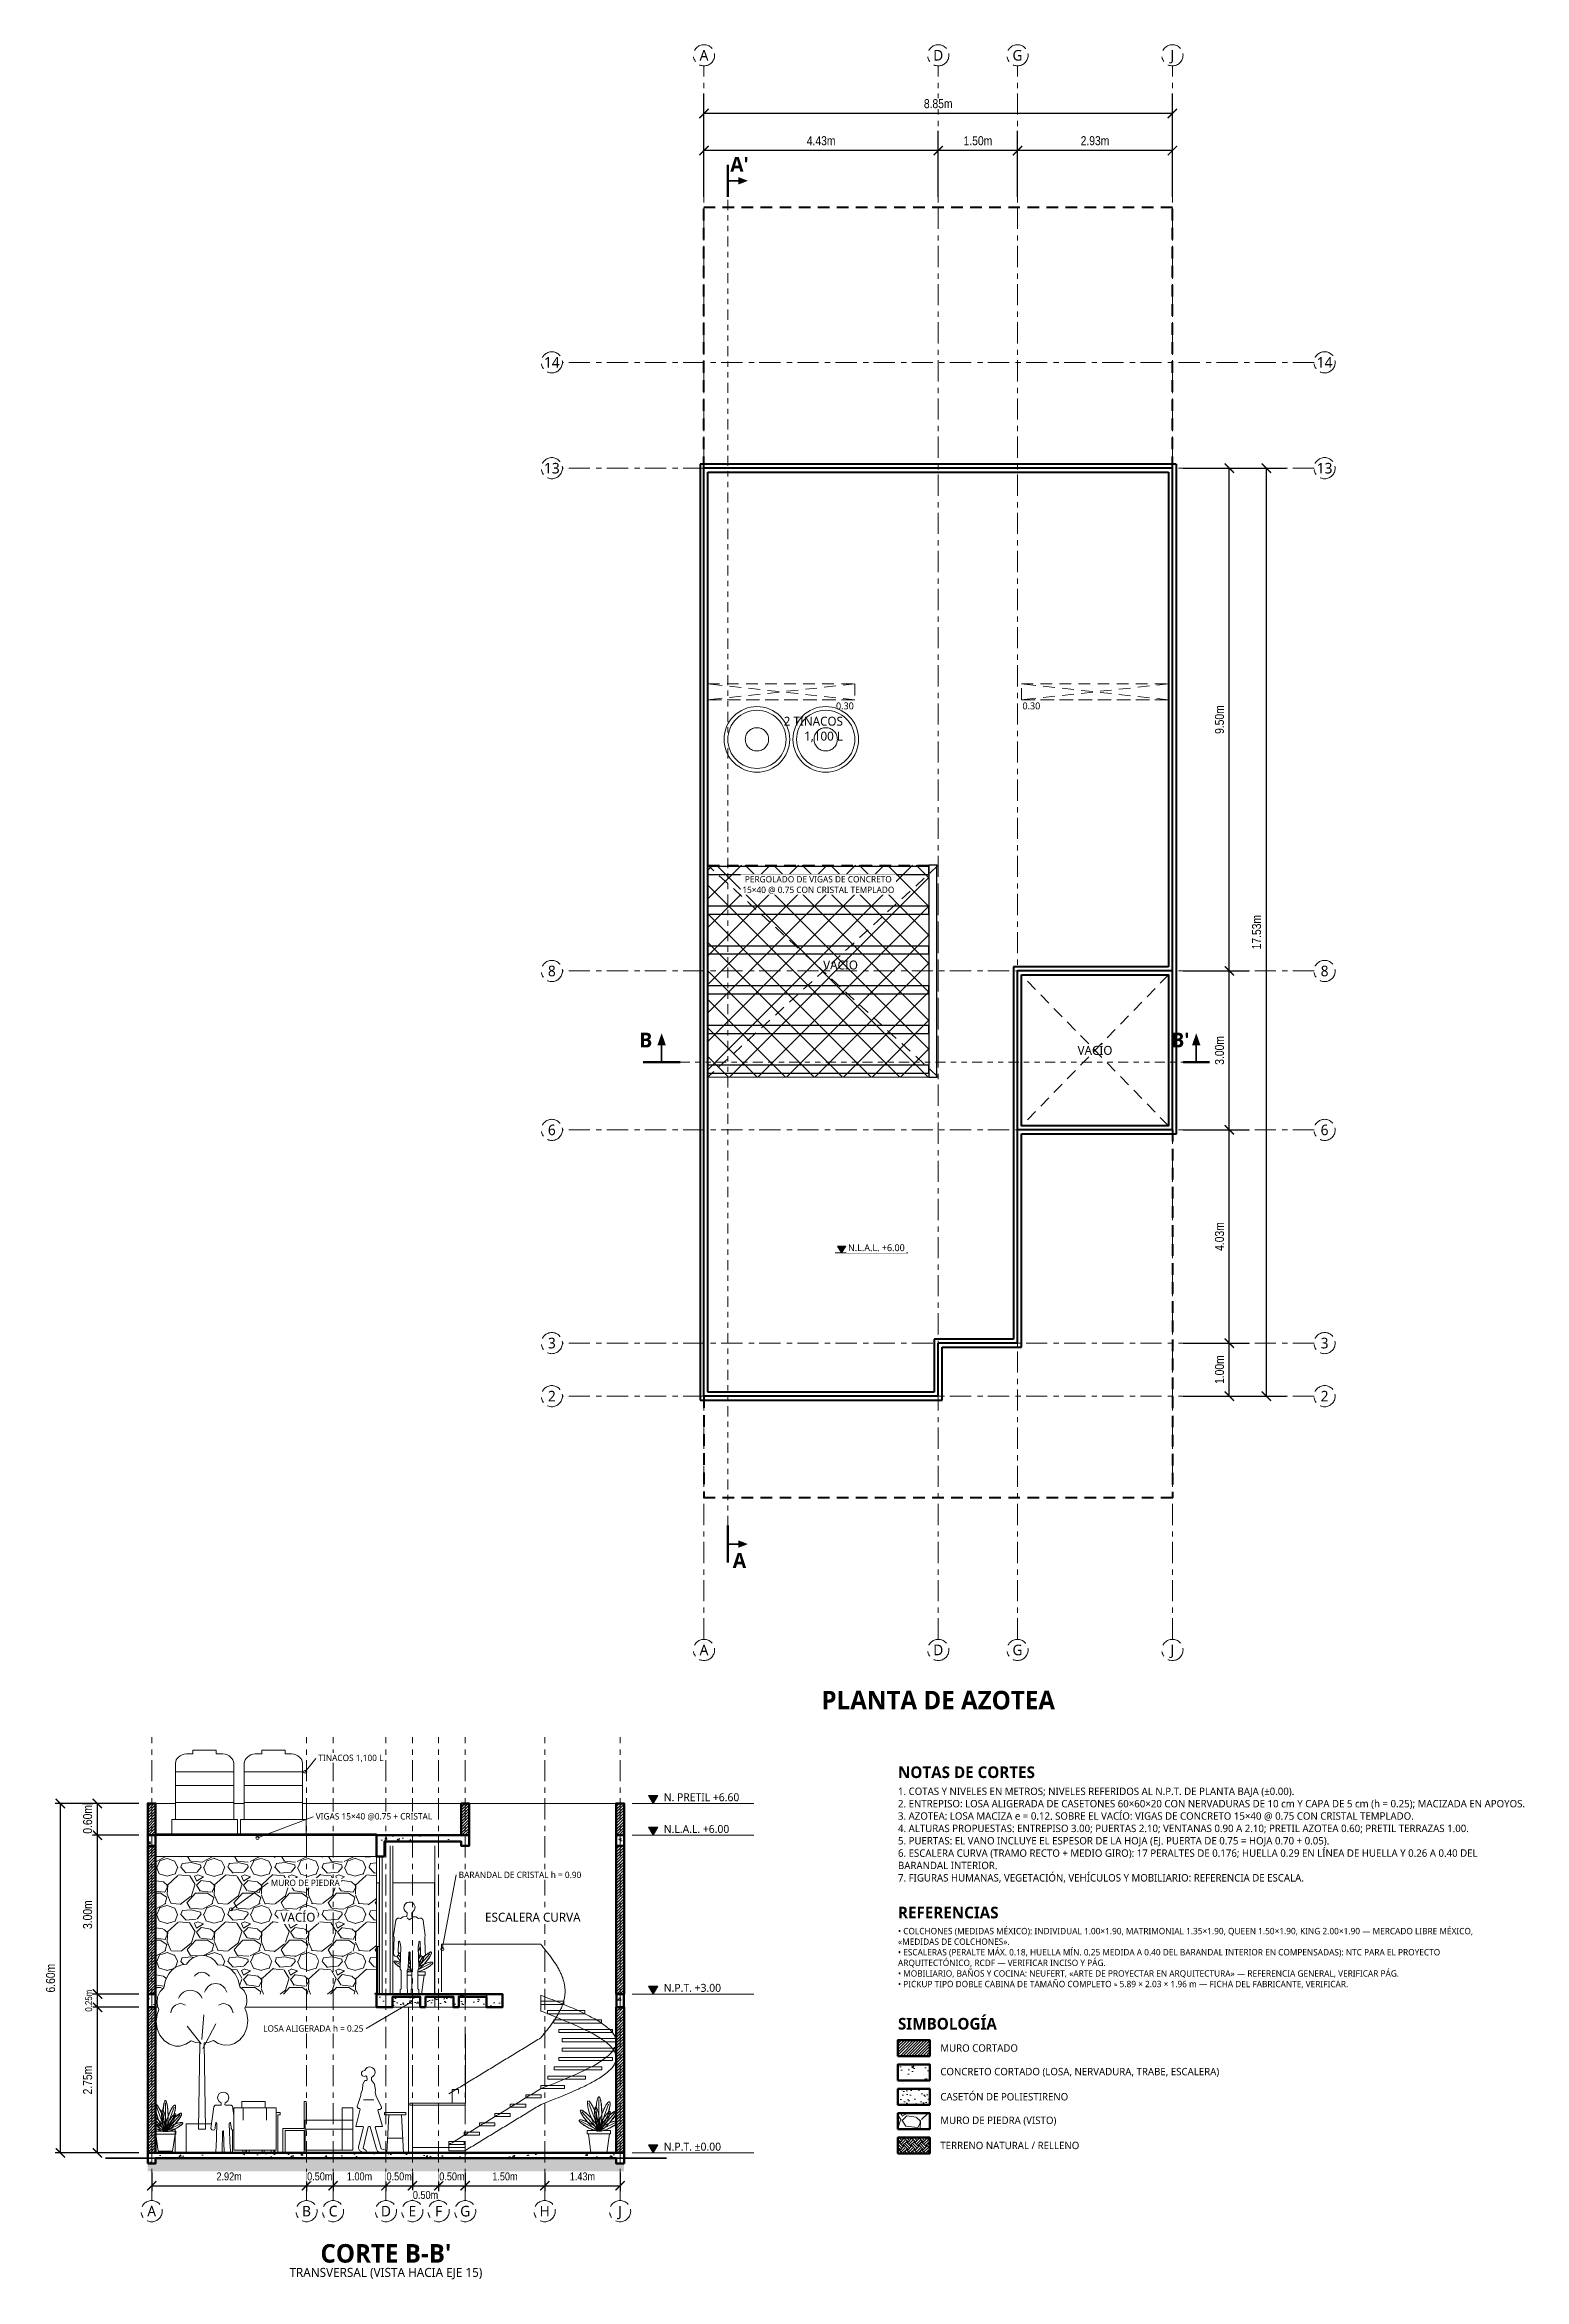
# Model space of a CAD drawing. Header units: metres. Extents: x 28.9 to 124.2, y -14.9 to 27.3.
# Drawn here: x 79.48 to 107.43, y -14.89 to 27.32 of the extents above; entities that cross this region are included whole.
import ezdxf
from ezdxf.enums import TextEntityAlignment as Align

# ---------------------------------------------------------------- set-up
doc = ezdxf.new("R2010")
doc.units = ezdxf.units.M
for name, pattern in [('EJE', [0.6, 0.4, -0.08, 0, -0.12]), ('PHANTOM', [6.35, 3.175, -0.635, 0.635, -0.635, 0.635, -0.635]), ('VACIO', [0.36, 0.22, -0.14])]:
    doc.linetypes.add(name, pattern=pattern)
for name, color, linetype, lineweight in [('001_Muros', 7, 'Continuous', 40), ('002_EjesVerticales', 8, 'EJE', 9), ('004_Vacios', 7, 'VACIO', 18), ('005_Escalera', 7, 'Continuous', 18), ('006_Mobiliario', 6, 'Continuous', 18), ('007_Textos', 7, 'Continuous', 18), ('008_Cotas', 8, 'Continuous', 13), ('010_Notas', 7, 'Continuous', 13), ('012_Ventanas', 5, 'Continuous', 40), ('013_Cortes', 7, 'Continuous', 50), ('014_Achurados', 8, 'Continuous', 5), ('015_Proyeccion', 8, 'Continuous', 13), ('016_Niveles', 7, 'Continuous', 18), ('017_LineaDeCorte', 1, 'Continuous', 30), ('018_Terreno', 7, 'Continuous', 35), ('019_Entourage', 8, 'Continuous', 13), ('020_Barandales', 8, 'Continuous', 18), ('021_Muebles_Corte', 8, 'Continuous', 13), ('022_Pergola', 7, 'Continuous', 25)]:
    doc.layers.add(name, color=color, linetype=linetype, lineweight=lineweight)
doc.styles.add('OpenSans', font='OpenSans-Regular.ttf')
doc.styles.add('OpenSans-SemiBold', font='OpenSans-SemiBold.ttf')
doc.styles.add('OpenSansCondensed-Light', font='OpenSansCondensed-Light.ttf')
doc.dimstyles.new('EZDXF', dxfattribs={"dimtxt": 0.25, "dimasz": 0.175, "dimexe": 0.375, "dimexo": 0.125, "dimgap": 0.1, "dimtad": 1, "dimzin": 4, "dimtxsty": 'OpenSansCondensed-Light', "dimblk": 'ARCHTICK', "dimcen": 2.5, "dimazin": 1, "dimtfac": 0.5, "dimtmove": 2, "dimatfit": 3})

msp = doc.modelspace()

# ---------------------------------------------------------------- texts
at = {"layer": '007_Textos'}
for s, insert, char_height, attachment_point, style in [('0.30', (94.765, 14.897), 0.13, 3, 'OpenSans'), ('0.30', (97.953, 14.897), 0.13, 1, 'OpenSans'), ('2 TINACOS\\P1,100 L', (94.56, 14.627), 0.1688, 3, 'OpenSans'), ('B', (90.835, 8.52), 0.28, 5, 'OpenSans-SemiBold'), ('VACÍO', (99.322, 8.324), 0.1688, 5, 'OpenSans'), ('A', (92.605, -1.31), 0.28, 5, 'OpenSans-SemiBold'), ('PLANTA DE AZOTEA', (96.36, -3.95), 0.35, 5, 'OpenSans-SemiBold'), ("CORTE B-B'", (85.925, -14.4), 0.35, 5, 'OpenSans-SemiBold'), ('TRANSVERSAL (VISTA HACIA EJE 15)', (85.925, -14.78), 0.17, 5, 'OpenSans')]:
    msp.add_mtext(s, dxfattribs=dict(at, insert=insert, char_height=char_height, attachment_point=attachment_point, style=style))
at = {"layer": '007_Textos', "insert": (94.186, 10.022), "char_height": 0.1688, "attachment_point": 1, "style": 'OpenSans'}
msp.add_mtext_dynamic_manual_height_columns('VACÍO', width=0.04964, gutter_width=0.844, heights=[0], dxfattribs=at)
at = {"layer": '010_Notas'}
for s, insert, char_height, attachment_point, style in [('NOTAS DE CORTES', (95.6, -5.2), 0.22, 1, 'OpenSans-SemiBold'), ('REFERENCIAS', (95.6, -7.85), 0.22, 1, 'OpenSans-SemiBold'), ('SIMBOLOGÍA', (95.6, -9.95), 0.22, 1, 'OpenSans-SemiBold'), ('MURO CORTADO', (96.4, -10.52), 0.14, 4, 'OpenSans'), ('CONCRETO CORTADO (LOSA, NERVADURA, TRABE, ESCALERA)', (96.4, -10.98), 0.14, 4, 'OpenSans'), ('CASETÓN DE POLIESTIRENO', (96.4, -11.44), 0.14, 4, 'OpenSans'), ('MURO DE PIEDRA (VISTO)', (96.4, -11.9), 0.14, 4, 'OpenSans'), ('TERRENO NATURAL / RELLENO', (96.4, -12.36), 0.14, 4, 'OpenSans')]:
    msp.add_mtext(s, dxfattribs=dict(at, insert=insert, char_height=char_height, attachment_point=attachment_point, style=style))
at = {"layer": '010_Notas', "width": 11.5, "attachment_point": 1, "style": 'OpenSans'}
for s, insert, char_height in [('1. COTAS Y NIVELES EN METROS; NIVELES REFERIDOS AL N.P.T. DE PLANTA BAJA (±0.00).\\P2. ENTREPISO: LOSA ALIGERADA DE CASETONES 60×60×20 CON NERVADURAS DE 10 cm Y CAPA DE 5 cm (h = 0.25); MACIZADA EN APOYOS.\\P3. AZOTEA: LOSA MACIZA e = 0.12. SOBRE EL VACÍO: VIGAS DE CONCRETO 15×40 @ 0.75 CON CRISTAL TEMPLADO.\\P4. ALTURAS PROPUESTAS: ENTREPISO 3.00; PUERTAS 2.10; VENTANAS 0.90 A 2.10; PRETIL AZOTEA 0.60; PRETIL TERRAZAS 1.00.\\P5. PUERTAS: EL VANO INCLUYE EL ESPESOR DE LA HOJA (EJ. PUERTA DE 0.75 = HOJA 0.70 + 0.05).\\P6. ESCALERA CURVA (TRAMO RECTO + MEDIO GIRO): 17 PERALTES DE 0.176; HUELLA 0.29 EN LÍNEA DE HUELLA Y 0.26 A 0.40 DEL BARANDAL INTERIOR.\\P7. FIGURAS HUMANAS, VEGETACIÓN, VEHÍCULOS Y MOBILIARIO: REFERENCIA DE ESCALA.', (95.6, -5.6), 0.14), ('• COLCHONES (MEDIDAS MÉXICO): INDIVIDUAL 1.00×1.90, MATRIMONIAL 1.35×1.90, QUEEN 1.50×1.90, KING 2.00×1.90 — MERCADO LIBRE MÉXICO, «MEDIDAS DE COLCHONES».\\P• ESCALERAS (PERALTE MÁX. 0.18, HUELLA MÍN. 0.25 MEDIDA A 0.40 DEL BARANDAL INTERIOR EN COMPENSADAS): NTC PARA EL PROYECTO ARQUITECTÓNICO, RCDF — VERIFICAR INCISO Y PÁG.\\P• MOBILIARIO, BAÑOS Y COCINA: NEUFERT, «ARTE DE PROYECTAR EN ARQUITECTURA» — REFERENCIA GENERAL, VERIFICAR PÁG.\\P• PICKUP TIPO DOBLE CABINA DE TAMAÑO COMPLETO ≈ 5.89 × 2.03 × 1.96 m — FICHA DEL FABRICANTE, VERIFICAR.', (95.6, -8.25), 0.12)]:
    msp.add_mtext(s, dxfattribs=dict(at, insert=insert, char_height=char_height))
at = {"layer": '016_Niveles', "char_height": 0.15, "attachment_point": 7, "style": 'OpenSans'}
for s, insert in [('N. PRETIL +6.60', (91.175, -5.86)), ('N.L.A.L. +6.00', (91.175, -6.46)), ('N.P.T. +3.00', (91.175, -9.46)), ('N.P.T. ±0.00', (91.175, -12.46))]:
    msp.add_mtext(s, dxfattribs=dict(at, insert=insert))

# ---------------------------------------------------------------- blocks, each defined once
blk = doc.blocks.new('EJE')
at = {"color": 0}
blk.add_circle((0, 0), 0.2, dxfattribs=at)
at = {"color": 0, "style": 'OpenSans'}
blk.add_attdef('EJE', text='', height=0.2, dxfattribs=at).set_placement((0, 0), align=Align.MIDDLE_CENTER)
blk = doc.blocks.new('_ARCHTICK')
at = {"color": 0, "linetype": 'ByBlock', "const_width": 0.15}
blk.add_lwpolyline([(-0.5, -0.5), (0.5, 0.5)], dxfattribs=at)
blk = doc.blocks.new('*D33')
at = {"layer": '008_Cotas', "color": 0, "lineweight": -2, "transparency": 16777216}
for p, q in [((97.858, 24.446), (97.858, 25.696)), ((100.785, 24.446), (100.785, 25.696)), ((100.785, 25.321), (97.858, 25.321))]:
    blk.add_line(p, q, dxfattribs=at)
at = {"layer": 'Defpoints', "color": 0, "transparency": 16777216}
for p in [(97.858, 25.321), (97.858, 24.321), (100.785, 24.321)]:
    blk.add_point(p, dxfattribs=at)
at = {"layer": '008_Cotas', "color": 0, "lineweight": -2, "transparency": 16777216, "xscale": 0.175, "yscale": 0.175, "zscale": 0.175, "rotation": 180}
blk.add_blockref('_ARCHTICK', (97.858, 25.321), dxfattribs=at)
at = {"layer": '008_Cotas', "color": 0, "lineweight": -2, "transparency": 16777216, "xscale": 0.175, "yscale": 0.175, "zscale": 0.175}
blk.add_blockref('_ARCHTICK', (100.785, 25.321), dxfattribs=at)
at = {"layer": '008_Cotas', "color": 0, "transparency": 16777216, "insert": (99.322, 25.506), "char_height": 0.17, "attachment_point": 5, "style": 'OpenSansCondensed-Light', "bg_fill": 3, "box_fill_scale": 1.1, "bg_fill_color": 9, "bg_fill_true_color": 13158600, "bg_fill_transparency": 0}
blk.add_mtext('2.93m', dxfattribs=at)
blk = doc.blocks.new('*D34')
at = {"layer": '008_Cotas', "color": 0, "lineweight": -2, "transparency": 16777216}
for p, q in [((96.361, 24.446), (96.361, 25.696)), ((97.858, 24.446), (97.858, 25.696)), ((97.858, 25.321), (96.361, 25.321))]:
    blk.add_line(p, q, dxfattribs=at)
at = {"layer": 'Defpoints', "color": 0, "transparency": 16777216}
for p in [(96.361, 25.321), (96.361, 24.321), (97.858, 24.321)]:
    blk.add_point(p, dxfattribs=at)
at = {"layer": '008_Cotas', "color": 0, "lineweight": -2, "transparency": 16777216, "xscale": 0.175, "yscale": 0.175, "zscale": 0.175, "rotation": 180}
blk.add_blockref('_ARCHTICK', (96.361, 25.321), dxfattribs=at)
at = {"layer": '008_Cotas', "color": 0, "lineweight": -2, "transparency": 16777216, "xscale": 0.175, "yscale": 0.175, "zscale": 0.175}
blk.add_blockref('_ARCHTICK', (97.858, 25.321), dxfattribs=at)
at = {"layer": '008_Cotas', "color": 0, "transparency": 16777216, "insert": (97.11, 25.506), "char_height": 0.17, "attachment_point": 5, "style": 'OpenSansCondensed-Light', "bg_fill": 3, "box_fill_scale": 1.1, "bg_fill_color": 9, "bg_fill_true_color": 13158600, "bg_fill_transparency": 0}
blk.add_mtext('1.50m', dxfattribs=at)
blk = doc.blocks.new('*D35')
at = {"layer": '008_Cotas', "color": 0, "lineweight": -2, "transparency": 16777216}
for p, q in [((91.935, 24.446), (91.935, 25.696)), ((96.361, 24.446), (96.361, 25.696)), ((96.361, 25.321), (91.935, 25.321))]:
    blk.add_line(p, q, dxfattribs=at)
at = {"layer": 'Defpoints', "color": 0, "transparency": 16777216}
for p in [(91.935, 25.321), (91.935, 24.321), (96.361, 24.321)]:
    blk.add_point(p, dxfattribs=at)
at = {"layer": '008_Cotas', "color": 0, "lineweight": -2, "transparency": 16777216, "xscale": 0.175, "yscale": 0.175, "zscale": 0.175, "rotation": 180}
blk.add_blockref('_ARCHTICK', (91.935, 25.321), dxfattribs=at)
at = {"layer": '008_Cotas', "color": 0, "lineweight": -2, "transparency": 16777216, "xscale": 0.175, "yscale": 0.175, "zscale": 0.175}
blk.add_blockref('_ARCHTICK', (96.361, 25.321), dxfattribs=at)
at = {"layer": '008_Cotas', "color": 0, "transparency": 16777216, "insert": (94.148, 25.506), "char_height": 0.17, "attachment_point": 5, "style": 'OpenSansCondensed-Light', "bg_fill": 3, "box_fill_scale": 1.1, "bg_fill_color": 9, "bg_fill_true_color": 13158600, "bg_fill_transparency": 0}
blk.add_mtext('4.43m', dxfattribs=at)
blk = doc.blocks.new('*D36')
at = {"layer": '008_Cotas', "color": 0, "lineweight": -2, "transparency": 16777216}
for p, q in [((91.935, 24.446), (91.935, 26.396)), ((100.785, 24.446), (100.785, 26.396)), ((100.785, 26.021), (91.935, 26.021))]:
    blk.add_line(p, q, dxfattribs=at)
at = {"layer": 'Defpoints', "color": 0, "transparency": 16777216}
for p in [(91.935, 26.021), (91.935, 24.321), (100.785, 24.321)]:
    blk.add_point(p, dxfattribs=at)
at = {"layer": '008_Cotas', "color": 0, "lineweight": -2, "transparency": 16777216, "xscale": 0.175, "yscale": 0.175, "zscale": 0.175, "rotation": 180}
blk.add_blockref('_ARCHTICK', (91.935, 26.021), dxfattribs=at)
at = {"layer": '008_Cotas', "color": 0, "lineweight": -2, "transparency": 16777216, "xscale": 0.175, "yscale": 0.175, "zscale": 0.175}
blk.add_blockref('_ARCHTICK', (100.785, 26.021), dxfattribs=at)
at = {"layer": '008_Cotas', "color": 0, "transparency": 16777216, "insert": (96.36, 26.206), "char_height": 0.17, "attachment_point": 5, "style": 'OpenSansCondensed-Light', "bg_fill": 3, "box_fill_scale": 1.1, "bg_fill_color": 9, "bg_fill_true_color": 13158600, "bg_fill_transparency": 0}
blk.add_mtext('8.85m', dxfattribs=at)
blk = doc.blocks.new('*D45')
at = {"color": 0, "transparency": 16777216}
for p, q in [((100.985, 2.796), (102.235, 2.796)), ((101.86, 1.794), (101.86, 2.796)), ((100.985, 1.794), (102.235, 1.794))]:
    blk.add_line(p, q, dxfattribs=at)
at = {"layer": 'Defpoints', "transparency": 16777216}
for p in [(100.86, 2.796), (100.86, 1.794), (101.86, 1.794)]:
    blk.add_point(p, dxfattribs=at)
at = {"layer": '008_Cotas', "color": 0, "transparency": 16777216, "xscale": 0.175, "yscale": 0.175}
for p, rotation in [((101.86, 2.796), 90), ((101.86, 1.794), 270)]:
    blk.add_blockref('_ARCHTICK', p, dxfattribs=dict(at, rotation=rotation))
at = {"layer": '008_Cotas', "color": 0, "transparency": 16777216, "insert": (101.675, 2.295), "char_height": 0.17, "attachment_point": 5, "rotation": 90, "style": 'OpenSansCondensed-Light', "bg_fill": 3, "box_fill_scale": 1.1, "bg_fill_color": 0, "bg_fill_transparency": 0}
blk.add_mtext('1.00m', dxfattribs=at)
blk = doc.blocks.new('*D46')
at = {"color": 0, "transparency": 16777216}
for p, q in [((100.985, 6.823), (102.235, 6.823)), ((101.86, 2.796), (101.86, 6.823)), ((100.985, 2.796), (102.235, 2.796))]:
    blk.add_line(p, q, dxfattribs=at)
at = {"layer": 'Defpoints', "transparency": 16777216}
for p in [(100.86, 6.823), (100.86, 2.796), (101.86, 2.796)]:
    blk.add_point(p, dxfattribs=at)
at = {"layer": '008_Cotas', "color": 0, "transparency": 16777216, "xscale": 0.175, "yscale": 0.175}
for p, rotation in [((101.86, 6.823), 90), ((101.86, 2.796), 270)]:
    blk.add_blockref('_ARCHTICK', p, dxfattribs=dict(at, rotation=rotation))
at = {"layer": '008_Cotas', "color": 0, "transparency": 16777216, "insert": (101.675, 4.809), "char_height": 0.17, "attachment_point": 5, "rotation": 90, "style": 'OpenSansCondensed-Light', "bg_fill": 3, "box_fill_scale": 1.1, "bg_fill_color": 0, "bg_fill_transparency": 0}
blk.add_mtext('4.03m', dxfattribs=at)
blk = doc.blocks.new('*D39')
at = {"layer": '008_Cotas', "color": 0, "lineweight": -2, "transparency": 16777216}
for p, q in [((100.985, 9.825), (102.235, 9.825)), ((101.86, 6.823), (101.86, 9.825)), ((100.985, 6.823), (102.235, 6.823))]:
    blk.add_line(p, q, dxfattribs=at)
at = {"layer": 'Defpoints', "color": 0, "transparency": 16777216}
for p in [(100.86, 9.825), (101.86, 9.825), (100.86, 6.823)]:
    blk.add_point(p, dxfattribs=at)
at = {"layer": '008_Cotas', "color": 0, "lineweight": -2, "transparency": 16777216, "xscale": 0.175, "yscale": 0.175, "zscale": 0.175}
for p, rotation in [((101.86, 9.825), 90), ((101.86, 6.823), 270)]:
    blk.add_blockref('_ARCHTICK', p, dxfattribs=dict(at, rotation=rotation))
at = {"layer": '008_Cotas', "color": 0, "transparency": 16777216, "insert": (101.675, 8.324), "char_height": 0.17, "attachment_point": 5, "rotation": 90, "style": 'OpenSansCondensed-Light', "bg_fill": 3, "box_fill_scale": 1.1, "bg_fill_color": 9, "bg_fill_true_color": 13158600, "bg_fill_transparency": 0}
blk.add_mtext('3.00m', dxfattribs=at)
blk = doc.blocks.new('*D192')
at = {"color": 0, "transparency": 16777216}
for p, q in [((100.985, 19.322), (102.235, 19.322)), ((101.86, 9.825), (101.86, 19.322)), ((100.985, 9.825), (102.235, 9.825))]:
    blk.add_line(p, q, dxfattribs=at)
at = {"layer": 'Defpoints', "transparency": 16777216}
for p in [(100.86, 19.322), (100.86, 9.825), (101.86, 9.825)]:
    blk.add_point(p, dxfattribs=at)
at = {"layer": '008_Cotas', "color": 0, "transparency": 16777216, "xscale": 0.175, "yscale": 0.175}
for p, rotation in [((101.86, 19.322), 90), ((101.86, 9.825), 270)]:
    blk.add_blockref('_ARCHTICK', p, dxfattribs=dict(at, rotation=rotation))
at = {"layer": '008_Cotas', "color": 0, "transparency": 16777216, "insert": (101.675, 14.573), "char_height": 0.17, "attachment_point": 5, "rotation": 90, "style": 'OpenSansCondensed-Light', "bg_fill": 3, "box_fill_scale": 1.1, "bg_fill_color": 0, "bg_fill_transparency": 0}
blk.add_mtext('9.50m', dxfattribs=at)
blk = doc.blocks.new('*D159')
at = {"color": 0, "transparency": 16777216}
for p, q in [((100.985, 19.322), (102.935, 19.322)), ((102.56, 1.794), (102.56, 19.322)), ((100.985, 1.794), (102.935, 1.794))]:
    blk.add_line(p, q, dxfattribs=at)
at = {"layer": 'Defpoints', "transparency": 16777216}
for p in [(100.86, 19.322), (100.86, 1.794), (102.56, 1.794)]:
    blk.add_point(p, dxfattribs=at)
at = {"layer": '008_Cotas', "color": 0, "transparency": 16777216, "xscale": 0.175, "yscale": 0.175}
for p, rotation in [((102.56, 19.322), 90), ((102.56, 1.794), 270)]:
    blk.add_blockref('_ARCHTICK', p, dxfattribs=dict(at, rotation=rotation))
at = {"layer": '008_Cotas', "color": 0, "transparency": 16777216, "insert": (102.375, 10.558), "char_height": 0.17, "attachment_point": 5, "rotation": 90, "style": 'OpenSansCondensed-Light', "bg_fill": 3, "box_fill_scale": 1.1, "bg_fill_color": 0, "bg_fill_transparency": 0}
blk.add_mtext('17.53m', dxfattribs=at)
blk = doc.blocks.new('MOB_TINACO_110x110')
at = {"color": 0, "lineweight": -2}
for points in [[(0.62, 0), (0.617, -0.061), (0.608, -0.121), (0.593, -0.18), (0.573, -0.237), (0.547, -0.292), (0.516, -0.344), (0.479, -0.393), (0.438, -0.438), (0.393, -0.479), (0.344, -0.516), (0.292, -0.547), (0.237, -0.573), (0.18, -0.593), (0.121, -0.608), (0.061, -0.617), (0, -0.62), (-0.061, -0.617), (-0.121, -0.608), (-0.18, -0.593), (-0.237, -0.573), (-0.292, -0.547), (-0.344, -0.516), (-0.393, -0.479), (-0.438, -0.438), (-0.479, -0.393), (-0.516, -0.344), (-0.547, -0.292), (-0.573, -0.237), (-0.593, -0.18), (-0.608, -0.121), (-0.617, -0.061), (-0.62, 0), (-0.617, 0.061), (-0.608, 0.121), (-0.593, 0.18), (-0.573, 0.237), (-0.547, 0.292), (-0.516, 0.344), (-0.479, 0.393), (-0.438, 0.438), (-0.393, 0.479), (-0.344, 0.516), (-0.292, 0.547), (-0.237, 0.573), (-0.18, 0.593), (-0.121, 0.608), (-0.061, 0.617), (0, 0.62), (0.061, 0.617), (0.121, 0.608), (0.18, 0.593), (0.237, 0.573), (0.292, 0.547), (0.344, 0.516), (0.393, 0.479), (0.438, 0.438), (0.479, 0.393), (0.516, 0.344), (0.547, 0.292), (0.573, 0.237), (0.593, 0.18), (0.608, 0.121), (0.617, 0.061)], [(0.55, 0), (0.547, -0.054), (0.539, -0.107), (0.526, -0.16), (0.508, -0.21), (0.485, -0.259), (0.457, -0.306), (0.425, -0.349), (0.389, -0.389), (0.349, -0.425), (0.306, -0.457), (0.259, -0.485), (0.21, -0.508), (0.16, -0.526), (0.107, -0.539), (0.054, -0.547), (0, -0.55), (-0.054, -0.547), (-0.107, -0.539), (-0.16, -0.526), (-0.21, -0.508), (-0.259, -0.485), (-0.306, -0.457), (-0.349, -0.425), (-0.389, -0.389), (-0.425, -0.349), (-0.457, -0.306), (-0.485, -0.259), (-0.508, -0.21), (-0.526, -0.16), (-0.539, -0.107), (-0.547, -0.054), (-0.55, 0), (-0.547, 0.054), (-0.539, 0.107), (-0.526, 0.16), (-0.508, 0.21), (-0.485, 0.259), (-0.457, 0.306), (-0.425, 0.349), (-0.389, 0.389), (-0.349, 0.425), (-0.306, 0.457), (-0.259, 0.485), (-0.21, 0.508), (-0.16, 0.526), (-0.107, 0.539), (-0.054, 0.547), (0, 0.55), (0.054, 0.547), (0.107, 0.539), (0.16, 0.526), (0.21, 0.508), (0.259, 0.485), (0.306, 0.457), (0.349, 0.425), (0.389, 0.389), (0.425, 0.349), (0.457, 0.306), (0.485, 0.259), (0.508, 0.21), (0.526, 0.16), (0.539, 0.107), (0.547, 0.054)], [(0.22, 0), (0.219, -0.022), (0.216, -0.043), (0.211, -0.064), (0.203, -0.084), (0.194, -0.104), (0.183, -0.122), (0.17, -0.14), (0.156, -0.156), (0.14, -0.17), (0.122, -0.183), (0.104, -0.194), (0.084, -0.203), (0.064, -0.211), (0.043, -0.216), (0.022, -0.219), (0, -0.22), (-0.022, -0.219), (-0.043, -0.216), (-0.064, -0.211), (-0.084, -0.203), (-0.104, -0.194), (-0.122, -0.183), (-0.14, -0.17), (-0.156, -0.156), (-0.17, -0.14), (-0.183, -0.122), (-0.194, -0.104), (-0.203, -0.084), (-0.211, -0.064), (-0.216, -0.043), (-0.219, -0.022), (-0.22, 0), (-0.219, 0.022), (-0.216, 0.043), (-0.211, 0.064), (-0.203, 0.084), (-0.194, 0.104), (-0.183, 0.122), (-0.17, 0.14), (-0.156, 0.156), (-0.14, 0.17), (-0.122, 0.183), (-0.104, 0.194), (-0.084, 0.203), (-0.064, 0.211), (-0.043, 0.216), (-0.022, 0.219), (0, 0.22), (0.022, 0.219), (0.043, 0.216), (0.064, 0.211), (0.084, 0.203), (0.104, 0.194), (0.122, 0.183), (0.14, 0.17), (0.156, 0.156), (0.17, 0.14), (0.183, 0.122), (0.194, 0.104), (0.203, 0.084), (0.211, 0.064), (0.216, 0.043), (0.219, 0.022)]]:
    blk.add_lwpolyline(points, close=True, dxfattribs=at)
blk = doc.blocks.new('*D103')
at = {"color": 0, "transparency": 16777216}
for p, q in [((81.5, -12.87), (81.5, -13.22)), ((84.425, -12.87), (84.425, -13.22)), ((81.5, -13.12), (84.425, -13.12))]:
    blk.add_line(p, q, dxfattribs=at)
at = {"layer": 'Defpoints', "transparency": 16777216}
for p in [(81.5, -12.82), (84.425, -12.82), (81.5, -13.12)]:
    blk.add_point(p, dxfattribs=at)
at = {"layer": '008_Cotas', "color": 0, "transparency": 16777216, "xscale": 0.175, "yscale": 0.175, "rotation": 180}
blk.add_blockref('_ARCHTICK', (81.5, -13.12), dxfattribs=at)
at = {"layer": '008_Cotas', "color": 0, "transparency": 16777216, "xscale": 0.175, "yscale": 0.175}
blk.add_blockref('_ARCHTICK', (84.425, -13.12), dxfattribs=at)
at = {"layer": '008_Cotas', "color": 0, "transparency": 16777216, "insert": (82.9625, -12.945), "char_height": 0.15, "attachment_point": 5, "style": 'OpenSansCondensed-Light', "bg_fill": 3, "box_fill_scale": 1.1, "bg_fill_color": 0, "bg_fill_transparency": 0}
blk.add_mtext('2.92m', dxfattribs=at)
blk = doc.blocks.new('*D104')
at = {"color": 0, "transparency": 16777216}
for p, q in [((84.425, -12.87), (84.425, -13.22)), ((84.927, -12.87), (84.927, -13.22)), ((84.425, -13.12), (84.927, -13.12))]:
    blk.add_line(p, q, dxfattribs=at)
at = {"layer": '008_Cotas', "color": 0, "transparency": 16777216, "xscale": 0.175, "yscale": 0.175, "rotation": 180}
blk.add_blockref('_ARCHTICK', (84.425, -13.12), dxfattribs=at)
at = {"layer": '008_Cotas', "color": 0, "transparency": 16777216, "xscale": 0.175, "yscale": 0.175}
blk.add_blockref('_ARCHTICK', (84.927, -13.12), dxfattribs=at)
at = {"layer": '008_Cotas', "color": 0, "transparency": 16777216, "insert": (84.676, -12.945), "char_height": 0.15, "attachment_point": 5, "style": 'OpenSansCondensed-Light', "bg_fill": 3, "box_fill_scale": 1.1, "bg_fill_color": 0, "bg_fill_transparency": 0}
blk.add_mtext('0.50m', dxfattribs=at)
at = {"layer": 'Defpoints', "transparency": 16777216}
for p in [(84.425, -12.82), (84.927, -12.82), (84.425, -13.12)]:
    blk.add_point(p, dxfattribs=at)
blk = doc.blocks.new('*D105')
at = {"color": 0, "transparency": 16777216}
for p, q in [((84.927, -12.87), (84.927, -13.22)), ((85.926, -12.87), (85.926, -13.22)), ((84.927, -13.12), (85.926, -13.12))]:
    blk.add_line(p, q, dxfattribs=at)
at = {"layer": 'Defpoints', "transparency": 16777216}
for p in [(84.927, -12.82), (85.926, -12.82), (84.927, -13.12)]:
    blk.add_point(p, dxfattribs=at)
at = {"layer": '008_Cotas', "color": 0, "transparency": 16777216, "xscale": 0.175, "yscale": 0.175, "rotation": 180}
blk.add_blockref('_ARCHTICK', (84.927, -13.12), dxfattribs=at)
at = {"layer": '008_Cotas', "color": 0, "transparency": 16777216, "xscale": 0.175, "yscale": 0.175}
blk.add_blockref('_ARCHTICK', (85.926, -13.12), dxfattribs=at)
at = {"layer": '008_Cotas', "color": 0, "transparency": 16777216, "insert": (85.4265, -12.945), "char_height": 0.15, "attachment_point": 5, "style": 'OpenSansCondensed-Light', "bg_fill": 3, "box_fill_scale": 1.1, "bg_fill_color": 0, "bg_fill_transparency": 0}
blk.add_mtext('1.00m', dxfattribs=at)
blk = doc.blocks.new('*D106')
at = {"color": 0, "transparency": 16777216}
for p, q in [((85.926, -12.87), (85.926, -13.22)), ((86.425, -12.87), (86.425, -13.22)), ((85.926, -13.12), (86.425, -13.12))]:
    blk.add_line(p, q, dxfattribs=at)
at = {"layer": '008_Cotas', "color": 0, "transparency": 16777216, "xscale": 0.175, "yscale": 0.175, "rotation": 180}
blk.add_blockref('_ARCHTICK', (85.926, -13.12), dxfattribs=at)
at = {"layer": '008_Cotas', "color": 0, "transparency": 16777216, "xscale": 0.175, "yscale": 0.175}
blk.add_blockref('_ARCHTICK', (86.425, -13.12), dxfattribs=at)
at = {"layer": '008_Cotas', "color": 0, "transparency": 16777216, "insert": (86.1755, -12.945), "char_height": 0.15, "attachment_point": 5, "style": 'OpenSansCondensed-Light', "bg_fill": 3, "box_fill_scale": 1.1, "bg_fill_color": 0, "bg_fill_transparency": 0}
blk.add_mtext('0.50m', dxfattribs=at)
at = {"layer": 'Defpoints', "transparency": 16777216}
for p in [(85.926, -12.82), (86.425, -12.82), (85.926, -13.12)]:
    blk.add_point(p, dxfattribs=at)
blk = doc.blocks.new('*D107')
at = {"color": 0, "transparency": 16777216}
for p, q in [((86.425, -12.87), (86.425, -13.22)), ((86.922, -12.87), (86.922, -13.22)), ((86.425, -13.12), (86.922, -13.12))]:
    blk.add_line(p, q, dxfattribs=at)
at = {"layer": 'Defpoints', "transparency": 16777216}
for p in [(86.425, -12.82), (86.922, -12.82)]:
    blk.add_point(p, dxfattribs=at)
at = {"layer": '008_Cotas', "color": 0, "transparency": 16777216, "xscale": 0.175, "yscale": 0.175, "rotation": 180}
blk.add_blockref('_ARCHTICK', (86.425, -13.12), dxfattribs=at)
at = {"layer": '008_Cotas', "color": 0, "transparency": 16777216, "xscale": 0.175, "yscale": 0.175}
blk.add_blockref('_ARCHTICK', (86.922, -13.12), dxfattribs=at)
at = {"layer": '008_Cotas', "color": 0, "transparency": 16777216, "insert": (86.6735, -13.295), "char_height": 0.15, "attachment_point": 5, "style": 'OpenSansCondensed-Light', "bg_fill": 3, "box_fill_scale": 1.1, "bg_fill_color": 0, "bg_fill_transparency": 0}
blk.add_mtext('0.50m', dxfattribs=at)
at = {"layer": 'Defpoints', "transparency": 16777216}
blk.add_point((86.425, -13.12), dxfattribs=at)
blk = doc.blocks.new('*D108')
at = {"color": 0, "transparency": 16777216}
for p, q in [((86.922, -12.87), (86.922, -13.22)), ((87.423, -12.87), (87.423, -13.22)), ((86.922, -13.12), (87.423, -13.12))]:
    blk.add_line(p, q, dxfattribs=at)
at = {"layer": '008_Cotas', "color": 0, "transparency": 16777216, "xscale": 0.175, "yscale": 0.175, "rotation": 180}
blk.add_blockref('_ARCHTICK', (86.922, -13.12), dxfattribs=at)
at = {"layer": '008_Cotas', "color": 0, "transparency": 16777216, "xscale": 0.175, "yscale": 0.175}
blk.add_blockref('_ARCHTICK', (87.423, -13.12), dxfattribs=at)
at = {"layer": '008_Cotas', "color": 0, "transparency": 16777216, "insert": (87.1725, -12.945), "char_height": 0.15, "attachment_point": 5, "style": 'OpenSansCondensed-Light', "bg_fill": 3, "box_fill_scale": 1.1, "bg_fill_color": 0, "bg_fill_transparency": 0}
blk.add_mtext('0.50m', dxfattribs=at)
at = {"layer": 'Defpoints', "transparency": 16777216}
for p in [(86.922, -12.82), (87.423, -12.82), (86.922, -13.12)]:
    blk.add_point(p, dxfattribs=at)
blk = doc.blocks.new('*D109')
at = {"color": 0, "transparency": 16777216}
for p, q in [((87.423, -12.87), (87.423, -13.22)), ((88.925, -12.87), (88.925, -13.22)), ((87.423, -13.12), (88.925, -13.12))]:
    blk.add_line(p, q, dxfattribs=at)
at = {"layer": 'Defpoints', "transparency": 16777216}
for p in [(87.423, -12.82), (88.925, -12.82), (87.423, -13.12)]:
    blk.add_point(p, dxfattribs=at)
at = {"layer": '008_Cotas', "color": 0, "transparency": 16777216, "xscale": 0.175, "yscale": 0.175, "rotation": 180}
blk.add_blockref('_ARCHTICK', (87.423, -13.12), dxfattribs=at)
at = {"layer": '008_Cotas', "color": 0, "transparency": 16777216, "xscale": 0.175, "yscale": 0.175}
blk.add_blockref('_ARCHTICK', (88.925, -13.12), dxfattribs=at)
at = {"layer": '008_Cotas', "color": 0, "transparency": 16777216, "insert": (88.174, -12.945), "char_height": 0.15, "attachment_point": 5, "style": 'OpenSansCondensed-Light', "bg_fill": 3, "box_fill_scale": 1.1, "bg_fill_color": 0, "bg_fill_transparency": 0}
blk.add_mtext('1.50m', dxfattribs=at)
blk = doc.blocks.new('*D110')
at = {"color": 0, "transparency": 16777216}
for p, q in [((88.925, -12.87), (88.925, -13.22)), ((90.35, -12.87), (90.35, -13.22)), ((88.925, -13.12), (90.35, -13.12))]:
    blk.add_line(p, q, dxfattribs=at)
at = {"layer": 'Defpoints', "transparency": 16777216}
for p in [(88.925, -12.82), (90.35, -12.82), (88.925, -13.12)]:
    blk.add_point(p, dxfattribs=at)
at = {"layer": '008_Cotas', "color": 0, "transparency": 16777216, "xscale": 0.175, "yscale": 0.175, "rotation": 180}
blk.add_blockref('_ARCHTICK', (88.925, -13.12), dxfattribs=at)
at = {"layer": '008_Cotas', "color": 0, "transparency": 16777216, "xscale": 0.175, "yscale": 0.175}
blk.add_blockref('_ARCHTICK', (90.35, -13.12), dxfattribs=at)
at = {"layer": '008_Cotas', "color": 0, "transparency": 16777216, "insert": (89.6375, -12.945), "char_height": 0.15, "attachment_point": 5, "style": 'OpenSansCondensed-Light', "bg_fill": 3, "box_fill_scale": 1.1, "bg_fill_color": 0, "bg_fill_transparency": 0}
blk.add_mtext('1.43m', dxfattribs=at)
blk = doc.blocks.new('*D111')
at = {"color": 0, "transparency": 16777216}
for p, q in [((81.255, -9.75), (80.375, -9.75)), ((80.475, -12.5), (80.475, -9.75)), ((81.255, -12.5), (80.375, -12.5))]:
    blk.add_line(p, q, dxfattribs=at)
at = {"layer": 'Defpoints', "transparency": 16777216}
for p in [(81.305, -9.75), (80.475, -12.5), (81.305, -12.5)]:
    blk.add_point(p, dxfattribs=at)
at = {"layer": '008_Cotas', "color": 0, "transparency": 16777216, "xscale": 0.175, "yscale": 0.175}
for p, rotation in [((80.475, -9.75), 90), ((80.475, -12.5), 270)]:
    blk.add_blockref('_ARCHTICK', p, dxfattribs=dict(at, rotation=rotation))
at = {"layer": '008_Cotas', "color": 0, "transparency": 16777216, "insert": (80.29, -11.125), "char_height": 0.17, "attachment_point": 5, "rotation": 90, "style": 'OpenSansCondensed-Light', "bg_fill": 3, "box_fill_scale": 1.1, "bg_fill_color": 0, "bg_fill_transparency": 0}
blk.add_mtext('2.75m', dxfattribs=at)
blk = doc.blocks.new('*D112')
at = {"color": 0, "transparency": 16777216}
for p, q in [((81.255, -9.5), (80.375, -9.5)), ((80.475, -9.75), (80.475, -9.5)), ((81.255, -9.75), (80.375, -9.75))]:
    blk.add_line(p, q, dxfattribs=at)
at = {"layer": 'Defpoints', "transparency": 16777216}
for p in [(81.305, -9.5), (81.305, -9.75)]:
    blk.add_point(p, dxfattribs=at)
at = {"layer": '008_Cotas', "color": 0, "transparency": 16777216, "xscale": 0.175, "yscale": 0.175}
for p, rotation in [((80.475, -9.5), 270), ((80.475, -9.75), 90)]:
    blk.add_blockref('_ARCHTICK', p, dxfattribs=dict(at, rotation=rotation))
at = {"layer": '008_Cotas', "color": 0, "transparency": 16777216, "insert": (80.31, -9.625), "char_height": 0.13, "attachment_point": 5, "rotation": 90, "style": 'OpenSansCondensed-Light', "bg_fill": 3, "box_fill_scale": 1.1, "bg_fill_color": 0, "bg_fill_transparency": 0}
blk.add_mtext('0.25m', dxfattribs=at)
at = {"layer": 'Defpoints', "transparency": 16777216}
blk.add_point((80.475, -9.75), dxfattribs=at)
blk = doc.blocks.new('*D113')
at = {"color": 0, "transparency": 16777216}
for p, q in [((81.255, -6.5), (80.375, -6.5)), ((80.475, -9.5), (80.475, -6.5)), ((81.255, -9.5), (80.375, -9.5))]:
    blk.add_line(p, q, dxfattribs=at)
at = {"layer": 'Defpoints', "transparency": 16777216}
for p in [(81.305, -6.5), (80.475, -9.5), (81.305, -9.5)]:
    blk.add_point(p, dxfattribs=at)
at = {"layer": '008_Cotas', "color": 0, "transparency": 16777216, "xscale": 0.175, "yscale": 0.175}
for p, rotation in [((80.475, -6.5), 90), ((80.475, -9.5), 270)]:
    blk.add_blockref('_ARCHTICK', p, dxfattribs=dict(at, rotation=rotation))
at = {"layer": '008_Cotas', "color": 0, "transparency": 16777216, "insert": (80.29, -8), "char_height": 0.17, "attachment_point": 5, "rotation": 90, "style": 'OpenSansCondensed-Light', "bg_fill": 3, "box_fill_scale": 1.1, "bg_fill_color": 0, "bg_fill_transparency": 0}
blk.add_mtext('3.00m', dxfattribs=at)
blk = doc.blocks.new('*D114')
at = {"color": 0, "transparency": 16777216}
for p, q in [((81.255, -5.9), (80.375, -5.9)), ((80.475, -6.5), (80.475, -5.9)), ((81.255, -6.5), (80.375, -6.5))]:
    blk.add_line(p, q, dxfattribs=at)
at = {"layer": 'Defpoints', "transparency": 16777216}
for p in [(81.305, -5.9), (81.305, -6.5)]:
    blk.add_point(p, dxfattribs=at)
at = {"layer": '008_Cotas', "color": 0, "transparency": 16777216, "xscale": 0.175, "yscale": 0.175}
for p, rotation in [((80.475, -5.9), 90), ((80.475, -6.5), 270)]:
    blk.add_blockref('_ARCHTICK', p, dxfattribs=dict(at, rotation=rotation))
at = {"layer": '008_Cotas', "color": 0, "transparency": 16777216, "insert": (80.29, -6.2), "char_height": 0.17, "attachment_point": 5, "rotation": 90, "style": 'OpenSansCondensed-Light', "bg_fill": 3, "box_fill_scale": 1.1, "bg_fill_color": 0, "bg_fill_transparency": 0}
blk.add_mtext('0.60m', dxfattribs=at)
at = {"layer": 'Defpoints', "transparency": 16777216}
blk.add_point((80.475, -6.5), dxfattribs=at)
blk = doc.blocks.new('*D115')
at = {"color": 0, "transparency": 16777216}
for p, q in [((81.255, -5.9), (79.675, -5.9)), ((79.775, -12.5), (79.775, -5.9)), ((81.255, -12.5), (79.675, -12.5))]:
    blk.add_line(p, q, dxfattribs=at)
at = {"layer": 'Defpoints', "transparency": 16777216}
for p in [(81.305, -5.9), (79.775, -12.5), (81.305, -12.5)]:
    blk.add_point(p, dxfattribs=at)
at = {"layer": '008_Cotas', "color": 0, "transparency": 16777216, "xscale": 0.175, "yscale": 0.175}
for p, rotation in [((79.775, -5.9), 90), ((79.775, -12.5), 270)]:
    blk.add_blockref('_ARCHTICK', p, dxfattribs=dict(at, rotation=rotation))
at = {"layer": '008_Cotas', "color": 0, "transparency": 16777216, "insert": (79.59, -9.2), "char_height": 0.17, "attachment_point": 5, "rotation": 90, "style": 'OpenSansCondensed-Light', "bg_fill": 3, "box_fill_scale": 1.1, "bg_fill_color": 0, "bg_fill_transparency": 0}
blk.add_mtext('6.60m', dxfattribs=at)

# ---------------------------------------------------------------- hatches: boundary and pattern name
at = {"layer": '014_Achurados'}
h = msp.add_hatch(dxfattribs=at)
h.set_pattern_fill('ANSI37', scale=0.12)
h.paths.add_polyline_path([(92.01, 7.821), (96.182, 7.821), (96.182, 11.821), (92.01, 11.821)])
h = msp.add_hatch(dxfattribs=at)
h.set_pattern_fill('ANSI31', scale=0.012)
h.paths.add_polyline_path([(81.575, -6.5), (81.425, -6.5), (81.425, -5.9), (81.575, -5.9)])
h = msp.add_hatch(dxfattribs=at)
h.set_pattern_fill('ANSI31', scale=0.012)
h.paths.add_polyline_path([(87.498, -6.5), (87.348, -6.5), (87.348, -5.9), (87.498, -5.9)])
h = msp.add_hatch(dxfattribs=at)
h.set_pattern_fill('ANSI31', scale=0.012)
h.paths.add_polyline_path([(90.425, -6.5), (90.275, -6.5), (90.275, -5.9), (90.425, -5.9)])
h = msp.add_hatch(dxfattribs=at)
h.set_pattern_fill('AR-CONC', scale=0.0025)
h.paths.add_polyline_path([(81.575, -6.7), (81.425, -6.7), (81.425, -6.5), (81.575, -6.5)])
h = msp.add_hatch(dxfattribs=at)
h.set_pattern_fill('ANSI31', scale=0.012)
h.paths.add_polyline_path([(81.575, -9.5), (81.427, -9.5), (81.427, -6.7), (81.575, -6.7)])
h = msp.add_hatch(dxfattribs=at)
h.set_pattern_fill('AR-CONC', scale=0.0025)
h.paths.add_polyline_path([(85.897, -6.9), (85.747, -6.9), (85.747, -6.5), (87.498, -6.5), (87.498, -6.7), (87.348, -6.7), (87.348, -6.62), (85.897, -6.62)])
h = msp.add_hatch(dxfattribs=at)
h.set_pattern_fill('AR-CONC', scale=0.0025)
h.paths.add_polyline_path([(90.275, -6.5), (90.425, -6.5), (90.425, -6.7), (90.275, -6.7)])
h = msp.add_hatch(dxfattribs=at)
h.set_pattern_fill('ANSI31', scale=0.012)
h.paths.add_polyline_path([(90.425, -9.5), (90.275, -9.5), (90.275, -6.7), (90.425, -6.7)])
h = msp.add_hatch(dxfattribs=at)
h.set_pattern_fill('GRAVEL', scale=0.035)
h.paths.add_polyline_path([(85.747, -9.5), (83.275, -9.5), (83.245, -9.436), (83.165, -9.363), (83.136, -9.232), (83.075, -9.115), (82.986, -9.023), (82.916, -8.98), (82.84, -8.954), (82.751, -8.945), (82.684, -8.863), (82.624, -8.817), (82.522, -8.775), (82.45, -8.767), (82.378, -8.775), (82.276, -8.817), (82.216, -8.863), (82.155, -8.936), (82.071, -8.946), (81.952, -8.994), (81.882, -9.048), (81.823, -9.116), (81.758, -9.239), (81.728, -9.384), (81.659, -9.451), (81.636, -9.5), (81.576, -9.5), (81.576, -6.9), (85.746, -6.9), (85.747, -6.901)])
h = msp.add_hatch(dxfattribs=at)
h.set_pattern_fill('AR-CONC', scale=0.0025)
h.paths.add_polyline_path([(81.43, -9.75), (81.43, -9.5), (81.57, -9.5), (81.57, -9.75)])
h = msp.add_hatch(dxfattribs=at)
h.set_pattern_fill('AR-CONC', scale=0.0025)
h.paths.add_polyline_path([(86.675, -9.75), (86.575, -9.75), (86.575, -9.55), (86.05, -9.55), (86.05, -9.75), (85.75, -9.75), (85.75, -9.5), (88.125, -9.5), (88.125, -9.75), (87.825, -9.75), (87.825, -9.55), (87.3, -9.55), (87.3, -9.75), (87.2, -9.75), (87.2, -9.55), (86.675, -9.55)])
h = msp.add_hatch(dxfattribs=at)
h.set_pattern_fill('AR-SAND', scale=0.004)
h.paths.add_polyline_path([(86.051, -9.55), (86.575, -9.55), (86.575, -9.75), (86.051, -9.75)])
h = msp.add_hatch(dxfattribs=at)
h.set_pattern_fill('AR-SAND', scale=0.004)
h.paths.add_polyline_path([(87.2, -9.55), (87.2, -9.75), (86.675, -9.75), (86.675, -9.55)])
h = msp.add_hatch(dxfattribs=at)
h.set_pattern_fill('AR-SAND', scale=0.004)
h.paths.add_polyline_path([(87.824, -9.55), (87.824, -9.75), (87.3, -9.75), (87.3, -9.55)])
h = msp.add_hatch(dxfattribs=at)
h.set_pattern_fill('AR-CONC', scale=0.0025)
h.paths.add_polyline_path([(90.28, -9.75), (90.28, -9.5), (90.42, -9.5), (90.42, -9.75)])
h = msp.add_hatch(dxfattribs=at)
h.set_pattern_fill('ANSI31', scale=0.012)
h.paths.add_polyline_path([(81.425, -9.75), (81.575, -9.75), (81.575, -12.5), (81.425, -12.5)])
h = msp.add_hatch(dxfattribs=at)
h.set_pattern_fill('ANSI31', scale=0.012)
h.paths.add_polyline_path([(90.425, -12.5), (90.275, -12.5), (90.275, -9.75), (90.425, -9.75)])
h = msp.add_hatch(dxfattribs=at)
h.set_pattern_fill('ANSI31', scale=0.012)
h.paths.add_polyline_path([(95.6, -10.67), (96.2, -10.67), (96.2, -10.37), (95.6, -10.37)])
h = msp.add_hatch(dxfattribs=at)
h.set_pattern_fill('AR-CONC', scale=0.0025)
h.paths.add_polyline_path([(95.6, -11.13), (96.2, -11.13), (96.2, -10.83), (95.6, -10.83)])
h = msp.add_hatch(dxfattribs=at)
h.set_pattern_fill('AR-SAND', scale=0.004)
h.paths.add_polyline_path([(95.6, -11.59), (96.2, -11.59), (96.2, -11.29), (95.6, -11.29)])
h = msp.add_hatch(dxfattribs=at)
h.set_pattern_fill('GRAVEL', scale=0.035)
h.paths.add_polyline_path([(95.6, -12.05), (96.2, -12.05), (96.2, -11.75), (95.6, -11.75)])
h = msp.add_hatch(dxfattribs=at)
h.set_pattern_fill('EARTH', scale=0.016, angle=45)
h.paths.add_polyline_path([(95.6, -12.51), (96.2, -12.51), (96.2, -12.21), (95.6, -12.21)])
h = msp.add_hatch(dxfattribs=at)
h.set_pattern_fill('AR-CONC', scale=0.0025)
h.paths.add_polyline_path([(81.425, -12.7), (81.425, -12.5), (90.425, -12.5), (90.425, -12.7), (90.275, -12.7), (90.275, -12.6), (81.575, -12.6), (81.575, -12.7)])
h = msp.add_hatch(dxfattribs=at)
h.set_pattern_fill('EARTH', scale=0.016, angle=45)
h.paths.add_polyline_path([(90.425, -12.85), (81.425, -12.85), (81.425, -12.6), (81.425, -12.6), (81.425, -12.7), (81.575, -12.7), (81.575, -12.6), (90.275, -12.6), (90.275, -12.7), (90.425, -12.7)])
at = {"layer": '016_Niveles'}
for points in [[(94.535, 4.5), (94.455, 4.63), (94.615, 4.63)], [(90.975, -5.9), (90.885, -5.75), (91.065, -5.75)], [(90.975, -6.5), (90.885, -6.35), (91.065, -6.35)], [(90.975, -9.5), (90.885, -9.35), (91.065, -9.35)], [(90.975, -12.5), (90.885, -12.35), (91.065, -12.35)]]:
    msp.add_hatch(color=256, dxfattribs=at).paths.add_polyline_path(points)
at = {"layer": '017_LineaDeCorte'}
for points in [[(91.135, 8.65), (91.215, 8.42), (91.055, 8.42)], [(92.765, -1), (92.585, -0.93), (92.585, -1.07)]]:
    msp.add_hatch(color=256, dxfattribs=at).paths.add_polyline_path(points)

# ---------------------------------------------------------------- linework, layer by layer
at = {"layer": '001_Muros'}
for p, q in [((91.935, 19.397), (91.86, 19.397)), ((91.86, 19.397), (91.86, 19.247)), ((91.86, 19.397), (91.86, 1.869)), ((92.01, 19.397), (91.935, 19.397)), ((100.785, 19.322), (91.935, 19.322)), ((91.935, 1.794), (91.935, 19.322)), ((100.71, 19.397), (92.01, 19.397)), ((92.01, 1.869), (92.01, 19.247)), ((92.01, 19.247), (100.71, 19.247)), ((100.857, 19.397), (100.707, 19.397)), ((100.71, 19.247), (100.71, 9.9)), ((100.785, 6.823), (100.785, 19.322)), ((100.86, 9.9), (100.86, 19.397)), ((97.858, 9.9), (97.783, 9.9)), ((97.783, 9.9), (97.783, 9.75)), ((97.783, 9.75), (97.783, 6.898)), ((97.933, 9.9), (97.858, 9.9)), ((97.858, 2.796), (97.858, 9.825)), ((100.785, 9.825), (97.858, 9.825)), ((100.71, 9.9), (97.933, 9.9)), ((100.86, 9.75), (100.86, 9.9)), ((100.86, 6.898), (100.86, 9.75)), ((97.783, 6.898), (97.783, 6.748)), ((100.785, 6.823), (97.858, 6.823)), ((100.86, 6.748), (100.86, 6.898)), ((97.783, 6.748), (97.783, 2.871)), ((97.933, 2.871), (97.933, 6.748)), ((97.933, 6.748), (100.71, 6.748)), ((100.71, 6.748), (100.785, 6.748)), ((100.785, 6.748), (100.86, 6.748)), ((96.361, 2.871), (96.286, 2.871)), ((96.286, 2.871), (96.286, 2.721)), ((96.286, 2.721), (96.286, 1.869)), ((96.436, 2.871), (96.361, 2.871)), ((96.361, 1.794), (96.361, 2.796)), ((97.858, 2.796), (96.361, 2.796)), ((97.783, 2.871), (96.436, 2.871)), ((96.436, 1.869), (96.436, 2.721)), ((96.436, 2.721), (97.783, 2.721)), ((97.783, 2.721), (97.858, 2.721)), ((97.858, 2.721), (97.933, 2.721)), ((97.933, 2.721), (97.933, 2.871)), ((91.86, 1.869), (91.86, 1.794)), ((91.86, 1.794), (91.86, 1.719)), ((91.86, 1.719), (92.01, 1.719)), ((96.361, 1.794), (91.935, 1.794)), ((96.286, 1.869), (92.01, 1.869)), ((92.01, 1.719), (96.286, 1.719)), ((96.286, 1.719), (96.361, 1.719)), ((96.361, 1.719), (96.436, 1.719)), ((96.436, 1.719), (96.436, 1.869))]:
    msp.add_line(p, q, dxfattribs=at)
at = {"layer": '001_Muros', "linetype": 'VACIO'}
for points in [[(91.935, 19.322), (91.935, 24.246)], [(100.785, 24.246), (91.935, 24.246)], [(100.785, 19.322), (100.785, 24.246)], [(100.785, 6.825), (100.785, -0.125)], [(91.935, 1.794), (91.935, -0.125)], [(100.785, -0.125), (91.935, -0.125)]]:
    msp.add_lwpolyline(points, dxfattribs=at)
at = {"layer": '001_Muros'}
msp.add_lwpolyline([(97.933, 9.75), (100.71, 9.75), (100.71, 6.898), (97.933, 6.898)], close=True, dxfattribs=at)
at = {"layer": '002_EjesVerticales'}
for p, q in [((91.935, -2.8), (91.935, 26.921)), ((96.361, -2.8), (96.361, 26.921)), ((97.858, -2.8), (97.858, 26.921)), ((100.785, -2.8), (100.785, 26.921)), ((103.46, 21.321), (89.26, 21.321)), ((103.46, 6.823), (89.26, 6.823)), ((103.46, 2.796), (89.26, 2.796)), ((103.46, 1.794), (89.26, 1.794)), ((81.5, -13.4), (81.5, -4.65)), ((84.425, -13.4), (84.425, -4.65)), ((84.927, -13.4), (84.927, -4.65)), ((85.926, -13.4), (85.926, -4.65)), ((86.425, -13.4), (86.425, -4.65)), ((86.922, -13.4), (86.922, -4.65)), ((87.423, -13.4), (87.423, -4.65)), ((88.925, -13.4), (88.925, -4.65)), ((90.35, -13.4), (90.35, -4.65))]:
    msp.add_line(p, q, dxfattribs=at)
at = {"layer": '002_EjesVerticales', "color": 18, "true_color": 0x000000}
msp.add_line((103.46, 9.825), (89.26, 9.825), dxfattribs=at)
at = {"layer": '004_Vacios', "color": 252}
for points in [[(94.785, 15.247), (94.785, 14.947), (92.01, 14.947), (92.01, 15.247), (94.785, 15.247), (92.01, 14.947), (94.785, 14.947), (92.01, 15.247)], [(100.71, 15.247), (100.71, 14.947), (97.933, 14.947), (97.933, 15.247), (100.71, 15.247), (97.933, 14.947), (100.71, 14.947), (97.933, 15.247)], [(100.71, 9.75), (100.71, 6.898), (97.933, 6.898), (97.933, 9.75), (100.71, 9.75), (97.933, 6.898), (100.71, 6.898), (97.933, 9.75)]]:
    msp.add_lwpolyline(points, dxfattribs=at)
at = {"layer": '004_Vacios', "color": 252, "true_color": 0x939598}
msp.add_lwpolyline([(96.362, 11.821), (96.362, 7.821), (92.01, 7.821), (92.01, 11.821), (96.362, 11.821), (92.01, 7.821), (96.362, 7.821), (92.01, 11.821)], dxfattribs=at)
at = {"layer": '005_Escalera'}
for p, q in [((88.85, -9.52), (88.85, -9.82)), ((87.116, -12.344), (87.116, -12.46))]:
    msp.add_line(p, q, dxfattribs=at)
for points in [[(87.116, -12.344), (87.146, -12.325), (87.176, -12.307), (87.206, -12.289), (87.236, -12.271), (87.266, -12.252), (87.296, -12.234), (87.326, -12.216), (87.356, -12.197), (87.386, -12.179), (87.416, -12.161), (87.446, -12.143), (87.476, -12.124), (87.506, -12.106), (87.536, -12.088), (87.566, -12.07), (87.596, -12.051), (87.626, -12.033), (87.656, -12.015), (87.686, -11.997), (87.716, -11.978), (87.746, -11.96), (87.776, -11.942), (87.806, -11.924), (87.836, -11.905), (87.866, -11.887), (87.896, -11.869), (87.926, -11.851), (87.956, -11.832), (87.986, -11.814), (88.016, -11.796), (88.046, -11.778), (88.076, -11.759), (88.106, -11.741), (88.136, -11.723), (88.166, -11.705), (88.196, -11.686), (88.226, -11.668), (88.256, -11.65), (88.286, -11.632), (88.316, -11.613), (88.346, -11.595), (88.376, -11.577), (88.406, -11.559), (88.436, -11.54), (88.466, -11.522), (88.496, -11.504), (88.526, -11.486), (88.556, -11.467), (88.586, -11.449), (88.616, -11.431), (88.646, -11.412), (88.676, -11.394), (88.706, -11.376), (88.736, -11.358), (88.766, -11.339), (88.796, -11.321), (88.826, -11.303), (88.859, -11.285), (88.905, -11.266), (88.952, -11.248), (88.998, -11.23), (89.043, -11.212), (89.089, -11.193), (89.135, -11.175), (89.18, -11.157), (89.224, -11.139), (89.269, -11.12), (89.313, -11.102), (89.356, -11.084), (89.399, -11.066), (89.442, -11.047), (89.483, -11.029), (89.524, -11.011), (89.565, -10.993), (89.604, -10.974), (89.643, -10.956), (89.681, -10.938), (89.718, -10.92), (89.754, -10.901), (89.79, -10.883), (89.824, -10.865), (89.857, -10.847), (89.889, -10.828), (89.92, -10.81), (89.95, -10.792), (89.979, -10.774), (90.007, -10.755), (90.033, -10.737), (90.058, -10.719), (90.082, -10.701), (90.105, -10.682), (90.126, -10.664), (90.146, -10.646), (90.164, -10.628), (90.181, -10.609), (90.197, -10.591), (90.212, -10.573), (90.224, -10.554), (90.236, -10.536), (90.246, -10.518), (90.255, -10.5), (90.262, -10.481), (90.267, -10.463), (90.271, -10.445), (90.274, -10.427), (90.275, -10.408), (90.275, -10.39), (90.273, -10.372), (90.269, -10.354), (90.264, -10.335), (90.258, -10.317), (90.25, -10.299), (90.241, -10.281), (90.23, -10.262), (90.218, -10.244), (90.204, -10.226), (90.189, -10.208), (90.172, -10.189), (90.155, -10.171), (90.135, -10.153), (90.115, -10.135), (90.093, -10.116), (90.069, -10.098), (90.045, -10.08), (90.019, -10.062), (89.992, -10.043), (89.964, -10.025), (89.934, -10.007), (89.904, -9.989), (89.872, -9.97), (89.84, -9.952), (89.806, -9.934), (89.771, -9.916), (89.735, -9.897), (89.699, -9.879), (89.661, -9.861), (89.623, -9.843), (89.583, -9.824), (89.543, -9.806), (89.503, -9.788), (89.461, -9.769), (89.419, -9.751), (89.376, -9.733), (89.333, -9.715), (89.289, -9.696), (89.245, -9.678), (89.201, -9.66), (89.156, -9.642), (89.11, -9.623), (89.065, -9.605), (89.019, -9.587), (88.973, -9.569), (88.927, -9.55), (88.881, -9.532), (88.85, -9.52)], [(87.116, -12.46), (87.146, -12.46), (87.176, -12.46), (87.206, -12.46), (87.236, -12.46), (87.266, -12.46), (87.296, -12.46), (87.326, -12.46), (87.356, -12.46), (87.386, -12.46), (87.416, -12.46), (87.446, -12.443), (87.476, -12.424), (87.506, -12.406), (87.536, -12.388), (87.566, -12.37), (87.596, -12.351), (87.626, -12.333), (87.656, -12.315), (87.686, -12.297), (87.716, -12.278), (87.746, -12.26), (87.776, -12.242), (87.806, -12.224), (87.836, -12.205), (87.866, -12.187), (87.896, -12.169), (87.926, -12.151), (87.956, -12.132), (87.986, -12.114), (88.016, -12.096), (88.046, -12.078), (88.076, -12.059), (88.106, -12.041), (88.136, -12.023), (88.166, -12.005), (88.196, -11.986), (88.226, -11.968), (88.256, -11.95), (88.286, -11.932), (88.316, -11.913), (88.346, -11.895), (88.376, -11.877), (88.406, -11.859), (88.436, -11.84), (88.466, -11.822), (88.496, -11.804), (88.526, -11.786), (88.556, -11.767), (88.586, -11.749), (88.616, -11.731), (88.646, -11.712), (88.676, -11.694), (88.706, -11.676), (88.736, -11.658), (88.766, -11.639), (88.796, -11.621), (88.826, -11.603), (88.859, -11.585), (88.905, -11.566), (88.952, -11.548), (88.998, -11.53), (89.043, -11.512), (89.089, -11.493), (89.135, -11.475), (89.18, -11.457), (89.224, -11.439), (89.269, -11.42), (89.313, -11.402), (89.356, -11.384), (89.399, -11.366), (89.442, -11.347), (89.483, -11.329), (89.524, -11.311), (89.565, -11.293), (89.604, -11.274), (89.643, -11.256), (89.681, -11.238), (89.718, -11.22), (89.754, -11.201), (89.79, -11.183), (89.824, -11.165), (89.857, -11.147), (89.889, -11.128), (89.92, -11.11), (89.95, -11.092), (89.979, -11.074), (90.007, -11.055), (90.033, -11.037), (90.058, -11.019), (90.082, -11.001), (90.105, -10.982), (90.126, -10.964), (90.146, -10.946), (90.164, -10.928), (90.181, -10.909), (90.197, -10.891), (90.212, -10.873), (90.224, -10.854), (90.236, -10.836), (90.246, -10.818), (90.255, -10.8), (90.262, -10.781), (90.267, -10.763), (90.271, -10.745), (90.274, -10.727), (90.275, -10.708), (90.275, -10.69), (90.273, -10.672), (90.269, -10.654), (90.264, -10.635), (90.258, -10.617), (90.25, -10.599), (90.241, -10.581), (90.23, -10.562), (90.218, -10.544), (90.204, -10.526), (90.189, -10.508), (90.172, -10.489), (90.155, -10.471), (90.135, -10.453), (90.115, -10.435), (90.093, -10.416), (90.069, -10.398), (90.045, -10.38), (90.019, -10.362), (89.992, -10.343), (89.964, -10.325), (89.934, -10.307), (89.904, -10.289), (89.872, -10.27), (89.84, -10.252), (89.806, -10.234), (89.771, -10.216), (89.735, -10.197), (89.699, -10.179), (89.661, -10.161), (89.623, -10.143), (89.583, -10.124), (89.543, -10.106), (89.503, -10.088), (89.461, -10.069), (89.419, -10.051), (89.376, -10.033), (89.333, -10.015), (89.289, -9.996), (89.245, -9.978), (89.201, -9.96), (89.156, -9.942), (89.11, -9.923), (89.065, -9.905), (89.019, -9.887), (88.973, -9.869), (88.927, -9.85), (88.881, -9.832), (88.85, -9.82)]]:
    msp.add_lwpolyline(points, dxfattribs=at)
for points in [[(88.85, -9.696), (89.289, -9.696), (89.289, -9.636), (88.85, -9.636)], [(88.981, -9.873), (89.686, -9.873), (89.686, -9.813), (88.981, -9.813)], [(89.099, -10.049), (90.001, -10.049), (90.001, -9.989), (89.099, -9.989)], [(89.193, -10.226), (90.204, -10.226), (90.204, -10.166), (89.193, -10.166)], [(89.254, -10.402), (90.275, -10.402), (90.275, -10.342), (89.254, -10.342)], [(89.255, -10.579), (90.275, -10.579), (90.275, -10.519), (89.255, -10.519)], [(89.102, -10.932), (90.007, -10.932), (90.007, -10.872), (89.102, -10.872)], [(89.195, -10.755), (90.207, -10.755), (90.207, -10.695), (89.195, -10.695)], [(88.853, -11.285), (89.298, -11.285), (89.298, -11.225), (88.853, -11.225)], [(88.984, -11.108), (89.694, -11.108), (89.694, -11.048), (88.984, -11.048)], [(87.986, -11.814), (88.276, -11.814), (88.276, -11.754), (87.986, -11.754)], [(88.276, -11.638), (88.566, -11.638), (88.566, -11.578), (88.276, -11.578)], [(88.566, -11.461), (88.859, -11.461), (88.859, -11.401), (88.566, -11.401)], [(87.406, -12.167), (87.696, -12.167), (87.696, -12.107), (87.406, -12.107)], [(87.696, -11.991), (87.986, -11.991), (87.986, -11.931), (87.696, -11.931)], [(87.116, -12.344), (87.406, -12.344), (87.406, -12.284), (87.116, -12.284)]]:
    msp.add_lwpolyline(points, close=True, dxfattribs=at)
at = {"layer": '007_Textos'}
for points in [[(84.4, -5.3), (84.6, -5.05)], [(83.5, -6.55), (84.55, -6.15)], [(86.99, -8.65), (87.25, -7.25)], [(86.4, -9.65), (85.55, -10.15)]]:
    msp.add_lwpolyline(points, dxfattribs=at)
for centre in [(84.4, -5.3), (83.5, -6.55), (83, -7.9), (86.99, -8.65), (86.4, -9.65)]:
    msp.add_circle(centre, 0.03, dxfattribs=at)
at = {"layer": '012_Ventanas'}
for p, q in [((81.575, -6.48), (85.747, -6.48)), ((81.575, -6.495), (85.747, -6.495))]:
    msp.add_line(p, q, dxfattribs=at)
at = {"layer": '013_Cortes'}
for points in [[(81.575, -6.5), (81.425, -6.5), (81.425, -5.9), (81.575, -5.9), (81.575, -6.5)], [(87.498, -6.5), (87.348, -6.5), (87.348, -5.9), (87.498, -5.9), (87.498, -6.5)], [(90.425, -6.5), (90.275, -6.5), (90.275, -5.9), (90.425, -5.9), (90.425, -6.5)], [(81.575, -6.7), (81.425, -6.7), (81.425, -6.5), (81.575, -6.5), (81.575, -6.7)], [(81.575, -9.5), (81.427, -9.5), (81.427, -6.7), (81.575, -6.7), (81.575, -9.5)], [(85.897, -6.9), (85.747, -6.9), (85.747, -6.5), (87.498, -6.5), (87.498, -6.7), (87.348, -6.7), (87.348, -6.62), (85.897, -6.62), (85.897, -6.9)], [(90.275, -6.5), (90.425, -6.5), (90.425, -6.7), (90.275, -6.7), (90.275, -6.5)], [(90.425, -9.5), (90.275, -9.5), (90.275, -6.7), (90.425, -6.7), (90.425, -9.5)], [(81.43, -9.75), (81.43, -9.5), (81.57, -9.5), (81.57, -9.75), (81.43, -9.75)], [(86.675, -9.75), (86.575, -9.75), (86.575, -9.55), (86.05, -9.55), (86.05, -9.75), (85.75, -9.75), (85.75, -9.5), (88.125, -9.5), (88.125, -9.75), (87.825, -9.75), (87.825, -9.55), (87.3, -9.55), (87.3, -9.75), (87.2, -9.75), (87.2, -9.55), (86.675, -9.55), (86.675, -9.75)], [(90.28, -9.75), (90.28, -9.5), (90.42, -9.5), (90.42, -9.75), (90.28, -9.75)], [(81.425, -9.75), (81.575, -9.75), (81.575, -12.5), (81.425, -12.5), (81.425, -9.75)], [(90.425, -12.5), (90.275, -12.5), (90.275, -9.75), (90.425, -9.75), (90.425, -12.5)], [(95.6, -10.67), (96.2, -10.67), (96.2, -10.37), (95.6, -10.37)], [(95.6, -11.13), (96.2, -11.13), (96.2, -10.83), (95.6, -10.83)], [(95.6, -11.59), (96.2, -11.59), (96.2, -11.29), (95.6, -11.29)], [(95.6, -12.05), (96.2, -12.05), (96.2, -11.75), (95.6, -11.75)], [(95.6, -12.51), (96.2, -12.51), (96.2, -12.21), (95.6, -12.21)], [(81.425, -12.7), (81.425, -12.5), (90.425, -12.5), (90.425, -12.7), (90.275, -12.7), (90.275, -12.6), (81.575, -12.6), (81.575, -12.7), (81.425, -12.7)]]:
    msp.add_lwpolyline(points, close=True, dxfattribs=at)
at = {"layer": '013_Cortes', "lineweight": 18}
for points in [[(86.051, -9.55), (86.575, -9.55), (86.575, -9.75), (86.051, -9.75), (86.051, -9.55)], [(87.2, -9.55), (87.2, -9.75), (86.675, -9.75), (86.675, -9.55), (87.2, -9.55)], [(87.824, -9.55), (87.824, -9.75), (87.3, -9.75), (87.3, -9.55), (87.824, -9.55)]]:
    msp.add_lwpolyline(points, close=True, dxfattribs=at)
at = {"layer": '015_Proyeccion'}
for p, q in [((81.576, -5.9), (81.58, -5.9)), ((81.58, -5.9), (81.95, -5.9)), ((81.58, -6.5), (81.58, -5.9)), ((83.05, -5.9), (83.25, -5.9)), ((84.35, -5.9), (87.347, -5.9)), ((87.499, -5.9), (87.5, -5.9)), ((87.5, -5.9), (90.274, -5.9)), ((87.5, -6.5), (87.5, -5.9)), ((81.58, -6.5), (81.576, -6.5)), ((81.88, -6.5), (81.58, -6.5)), ((81.58, -6.9), (81.58, -6.5)), ((83.18, -6.5), (83.12, -6.5)), ((85.746, -6.5), (84.42, -6.5)), ((86.005, -9.499), (86.005, -6.7)), ((86.055, -7.4), (86.055, -6.7)), ((86.85, -9.499), (86.85, -6.7)), ((90.43, -9.5), (90.43, -6.5)), ((81.576, -6.9), (81.58, -6.9)), ((81.58, -6.9), (85.746, -6.9)), ((81.58, -9.5), (81.58, -6.9)), ((85.75, -7.4), (85.75, -6.901)), ((85.805, -9.499), (85.805, -6.901)), ((85.855, -9.499), (85.855, -6.901)), ((85.75, -9.499), (85.75, -7.4)), ((85.75, -7.4), (85.8, -7.4)), ((85.8, -9.499), (85.8, -7.4)), ((86.055, -9.499), (86.055, -7.4)), ((86.055, -7.4), (86.845, -7.4)), ((86.845, -9.499), (86.845, -7.4)), ((81.58, -9.75), (81.58, -9.5)), ((86.055, -9.75), (86.055, -9.551)), ((86.85, -9.75), (86.85, -9.551)), ((87.43, -9.676), (87.43, -9.551)), ((90.43, -9.75), (90.43, -9.5)), ((81.576, -9.75), (81.58, -9.75)), ((81.58, -11.582), (81.58, -9.75)), ((81.58, -9.75), (81.621, -9.75)), ((83.266, -9.75), (85.745, -9.75)), ((86.355, -12.499), (86.355, -9.75)), ((90.43, -12.5), (90.43, -9.75)), ((87.43, -11.56), (87.43, -10.255)), ((81.58, -11.831), (81.58, -11.717)), ((81.58, -12.05), (81.58, -12.038))]:
    msp.add_line(p, q, dxfattribs=at)
at = {"layer": '016_Niveles'}
for p, q in [((94.415, 4.5), (95.785, 4.5)), ((90.575, -5.9), (92.875, -5.9)), ((90.575, -6.5), (92.875, -6.5)), ((90.575, -9.5), (92.875, -9.5)), ((90.575, -12.5), (92.875, -12.5))]:
    msp.add_line(p, q, dxfattribs=at)
for points in [[(94.535, 4.5), (94.455, 4.63), (94.615, 4.63)], [(90.975, -5.9), (90.885, -5.75), (91.065, -5.75)], [(90.975, -6.5), (90.885, -6.35), (91.065, -6.35)], [(90.975, -9.5), (90.885, -9.35), (91.065, -9.35)], [(90.975, -12.5), (90.885, -12.35), (91.065, -12.35)]]:
    msp.add_lwpolyline(points, close=True, dxfattribs=at)
at = {"layer": '017_LineaDeCorte', "lineweight": 50}
for p, q in [((90.785, 8.1), (91.485, 8.1)), ((92.385, -1.35), (92.385, -0.65))]:
    msp.add_line(p, q, dxfattribs=at)
at = {"layer": '017_LineaDeCorte', "lineweight": 35}
for p, q in [((91.135, 8.1), (91.135, 8.42)), ((92.385, -1), (92.585, -1))]:
    msp.add_line(p, q, dxfattribs=at)
at = {"layer": '018_Terreno'}
msp.add_line((80.625, -12.6), (91.225, -12.6), dxfattribs=at)
at = {"layer": '019_Entourage'}
for p, q in [((86.199, -8.801), (86.16, -8.758)), ((86.389, -8.912), (86.354, -8.817)), ((86.538, -8.698), (86.578, -8.613)), ((86.542, -8.827), (86.581, -8.721)), ((86.545, -8.915), (86.618, -8.788)), ((86.547, -8.972), (86.758, -8.738)), ((86.194, -8.944), (86.109, -8.899)), ((86.328, -9.14), (86.412, -9.14)), ((86.406, -9.057), (86.341, -9.022)), ((86.4, -9.025), (86.349, -8.968)), ((86.528, -9.14), (86.65, -9.14)), ((86.538, -9.037), (86.781, -8.919)), ((86.65, -9.14), (86.6, -9.499)), ((82.435, -10.442), (82.169, -10.104)), ((82.45, -10.358), (82.487, -9.892)), ((82.465, -10.527), (82.709, -10.062)), ((81.745, -12.047), (81.589, -11.621)), ((81.754, -12.045), (81.708, -11.719)), ((81.76, -12.045), (81.76, -11.557)), ((81.775, -12.047), (81.925, -11.636)), ((81.783, -12.051), (81.935, -11.787)), ((81.79, -12.056), (82.038, -11.781)), ((85.5, -11.5), (85.7, -11.5)), ((89.917, -12.043), (89.63, -11.724)), ((89.933, -12.033), (89.761, -11.561)), ((89.943, -12.03), (89.892, -11.67)), ((89.95, -12.03), (89.95, -11.491)), ((89.967, -12.033), (90.133, -11.579)), ((89.975, -12.037), (90.143, -11.745)), ((89.983, -12.043), (90.258, -11.738)), ((81.73, -12.056), (81.576, -11.886)), ((81.72, -12.069), (81.576, -11.992)), ((81.579, -12.144), (81.941, -12.144)), ((81.801, -12.07), (82.059, -11.944)), ((82.734, -11.95), (82.707, -11.95)), ((89.906, -12.057), (89.609, -11.899)), ((89.75, -12.14), (90.15, -12.14)), ((89.995, -12.058), (90.274, -11.922)), ((90.15, -12.14), (90.1, -12.499))]:
    msp.add_line(p, q, dxfattribs=at)
for points in [[(86.067, -8.755), (86.079, -8.433), (86.071, -8.393), (86.113, -8.102), (86.124, -8.083), (86.151, -8.067), (86.173, -8.066), (86.202, -8.075), (86.25, -8.04), (86.322, -8.036), (86.325, -7.964), (86.289, -7.932), (86.273, -7.905), (86.265, -7.875), (86.269, -7.835), (86.289, -7.799), (86.32, -7.773), (86.359, -7.761), (86.401, -7.765), (86.429, -7.778), (86.451, -7.799), (86.467, -7.825), (86.475, -7.855), (86.473, -7.886), (86.462, -7.915), (86.416, -7.963), (86.416, -8.033), (86.426, -8.04), (86.49, -8.04), (86.538, -8.075), (86.567, -8.066), (86.589, -8.067), (86.608, -8.076), (86.622, -8.092), (86.629, -8.113), (86.669, -8.393), (86.661, -8.433), (86.668, -8.713), (86.675, -8.74), (86.669, -8.764), (86.653, -8.781), (86.634, -8.789), (86.61, -8.788), (86.589, -8.775), (86.577, -8.755), (86.581, -8.713), (86.574, -8.513), (86.565, -8.502), (86.55, -8.51), (86.54, -8.6), (86.535, -8.608), (86.548, -8.997), (86.543, -9.027), (86.528, -9.055), (86.528, -9.403), (86.533, -9.413), (86.545, -9.415), (86.545, -9.499)], [(86.325, -8.06), (86.37, -8.1), (86.415, -8.06)], [(82.489, -10.423), (82.517, -12.05), (82.383, -12.05), (82.411, -10.423), (82.335, -10.412), (82.245, -10.383), (82.147, -10.449), (82.032, -10.482), (81.952, -10.482), (81.836, -10.449), (81.734, -10.379), (81.654, -10.278), (81.603, -10.154), (81.585, -10.019), (81.603, -9.884), (81.638, -9.792), (81.611, -9.724), (81.601, -9.667), (81.611, -9.552), (81.659, -9.451), (81.728, -9.384), (81.758, -9.239), (81.823, -9.116), (81.882, -9.048), (81.952, -8.994), (82.071, -8.946), (82.155, -8.936), (82.216, -8.863), (82.276, -8.817), (82.378, -8.775), (82.45, -8.767), (82.522, -8.775), (82.624, -8.817), (82.684, -8.863), (82.751, -8.945), (82.84, -8.954), (82.916, -8.98), (82.986, -9.023), (83.075, -9.115), (83.136, -9.232), (83.165, -9.363), (83.245, -9.436), (83.289, -9.532), (83.299, -9.64), (83.289, -9.694), (83.259, -9.768), (83.297, -9.867), (83.315, -10.002), (83.297, -10.137), (83.246, -10.261), (83.166, -10.362), (83.064, -10.432), (82.988, -10.459), (82.868, -10.465), (82.753, -10.432), (82.668, -10.377), (82.565, -10.412), (82.489, -10.423)], [(86.195, -9.499), (86.195, -9.415), (86.207, -9.413), (86.212, -9.403), (86.212, -9.056), (86.197, -9.027), (86.192, -8.998), (86.206, -8.609), (86.19, -8.511), (86.184, -8.503), (86.173, -8.503), (86.166, -8.512), (86.159, -8.713), (86.165, -8.74), (86.159, -8.763), (86.13, -8.788), (86.092, -8.784), (86.067, -8.755)], [(86.197, -8.869), (86.161, -8.825), (86.134, -8.784)], [(86.196, -8.871), (86.19, -8.863), (86.175, -8.844), (86.161, -8.825), (86.148, -8.807), (86.137, -8.79), (86.134, -8.785)], [(86.159, -8.712), (86.165, -8.716), (86.179, -8.726), (86.194, -8.738), (86.201, -8.744)], [(86.159, -8.714), (86.179, -8.726), (86.201, -8.747)], [(86.405, -9.499), (86.405, -9.415), (86.412, -9.404), (86.412, -9.056), (86.392, -9.003), (86.382, -8.714), (86.371, -8.703), (86.358, -8.714), (86.348, -9.003), (86.328, -9.056), (86.328, -9.404), (86.335, -9.415), (86.335, -9.499)], [(86.389, -8.924), (86.386, -8.906), (86.382, -8.885), (86.379, -8.863), (86.376, -8.841), (86.374, -8.819), (86.372, -8.798), (86.37, -8.777), (86.369, -8.757), (86.368, -8.738), (86.368, -8.72), (86.369, -8.705)], [(86.369, -8.704), (86.378, -8.725), (86.383, -8.737)], [(86.654, -8.781), (86.652, -8.787), (86.747, -8.715), (86.774, -8.705), (86.787, -8.713), (86.782, -8.746), (86.752, -8.802), (86.648, -8.934), (86.729, -8.905), (86.779, -8.896), (86.81, -8.905), (86.803, -8.927), (86.759, -8.968), (86.684, -9.015), (86.596, -9.056), (86.528, -9.08)], [(86.537, -8.69), (86.539, -8.686), (86.55, -8.662), (86.561, -8.64), (86.572, -8.62), (86.577, -8.611)], [(86.543, -8.841), (86.552, -8.826), (86.563, -8.81), (86.574, -8.795), (86.585, -8.78), (86.589, -8.775)], [(86.545, -8.902), (86.548, -8.898), (86.564, -8.879), (86.58, -8.861), (86.597, -8.843), (86.613, -8.825), (86.63, -8.808), (86.647, -8.792), (86.663, -8.777), (86.679, -8.763), (86.695, -8.75), (86.709, -8.739), (86.723, -8.729), (86.736, -8.721), (86.747, -8.715), (86.758, -8.71), (86.767, -8.707), (86.774, -8.705), (86.78, -8.706), (86.785, -8.708), (86.787, -8.713), (86.789, -8.719), (86.788, -8.726), (86.786, -8.735), (86.782, -8.746), (86.777, -8.758), (86.77, -8.772), (86.762, -8.787), (86.752, -8.802), (86.741, -8.819), (86.729, -8.836), (86.716, -8.854), (86.701, -8.872), (86.686, -8.891), (86.671, -8.909), (86.654, -8.928)], [(86.601, -8.826), (86.591, -8.853), (86.581, -8.879), (86.57, -8.905), (86.559, -8.929), (86.548, -8.953), (86.547, -8.956)], [(86.655, -8.779), (86.654, -8.784), (86.648, -8.798), (86.642, -8.814), (86.635, -8.83), (86.627, -8.847), (86.619, -8.864), (86.609, -8.882), (86.6, -8.9), (86.59, -8.918)], [(86.614, -8.788), (86.61, -8.799), (86.601, -8.826)], [(82.592, -9.164), (82.569, -9.138), (82.542, -9.117), (82.513, -9.101), (82.482, -9.092), (82.45, -9.088), (82.418, -9.092), (82.387, -9.101), (82.358, -9.117), (82.331, -9.138), (82.308, -9.164)], [(86.192, -8.992), (86.191, -8.991), (86.174, -8.98), (86.159, -8.97), (86.144, -8.96), (86.131, -8.95), (86.119, -8.94), (86.108, -8.93), (86.099, -8.922), (86.091, -8.913), (86.085, -8.906), (86.081, -8.899), (86.079, -8.892), (86.078, -8.887), (86.079, -8.883), (86.082, -8.879), (86.087, -8.877), (86.093, -8.876), (86.101, -8.875), (86.111, -8.876), (86.122, -8.877), (86.135, -8.88), (86.148, -8.884), (86.163, -8.888), (86.179, -8.894), (86.195, -8.9)], [(86.192, -8.992), (86.191, -8.991), (86.108, -8.93), (86.085, -8.906), (86.078, -8.887), (86.087, -8.877), (86.122, -8.877), (86.195, -8.903)], [(86.328, -9.08), (86.384, -9.08), (86.328, -9.059)], [(86.412, -9.086), (86.407, -9.085), (86.395, -9.083), (86.381, -9.079), (86.366, -9.075), (86.35, -9.069), (86.333, -9.063), (86.328, -9.061)], [(86.412, -9.073), (86.412, -9.073), (86.4, -9.066), (86.387, -9.057), (86.373, -9.047), (86.358, -9.035), (86.342, -9.022), (86.341, -9.021)], [(86.349, -8.978), (86.355, -8.982), (86.371, -8.993), (86.385, -9.003), (86.395, -9.01)], [(86.41, -9.051), (86.404, -9.043), (86.394, -9.028), (86.383, -9.011), (86.373, -8.991), (86.361, -8.97), (86.35, -8.948), (86.35, -8.947)], [(86.352, -8.898), (86.362, -8.911), (86.377, -8.93), (86.39, -8.947)], [(86.649, -9.033), (86.632, -9.041), (86.614, -9.049), (86.596, -9.056), (86.579, -9.063), (86.562, -9.069), (86.546, -9.075), (86.531, -9.079), (86.528, -9.08)], [(86.528, -9.08), (86.67, -9.08), (86.67, -9.14), (86.65, -9.14)], [(86.654, -8.928), (86.638, -8.946), (86.621, -8.963), (86.604, -8.98), (86.588, -8.996), (86.571, -9.011), (86.555, -9.025), (86.54, -9.038), (86.535, -9.041)], [(86.548, -8.986), (86.559, -8.979), (86.575, -8.97), (86.593, -8.961), (86.61, -8.952), (86.628, -8.943), (86.645, -8.936), (86.663, -8.928), (86.68, -8.921), (86.697, -8.915), (86.713, -8.91), (86.729, -8.905), (86.743, -8.902), (86.756, -8.899), (86.768, -8.897), (86.779, -8.896), (86.788, -8.896), (86.796, -8.897), (86.802, -8.898), (86.807, -8.901), (86.81, -8.905), (86.811, -8.909), (86.81, -8.914), (86.808, -8.92), (86.803, -8.927), (86.798, -8.934), (86.79, -8.942), (86.781, -8.95), (86.771, -8.959), (86.759, -8.968), (86.746, -8.977), (86.732, -8.987), (86.717, -8.996), (86.701, -9.006), (86.684, -9.015), (86.667, -9.024), (86.649, -9.033)], [(86.59, -8.918), (86.579, -8.936), (86.568, -8.953), (86.558, -8.97), (86.548, -8.985)], [(82.136, -9.709), (82.107, -9.694), (82.076, -9.684), (82.043, -9.681), (82.011, -9.684), (81.98, -9.694), (81.951, -9.709), (81.925, -9.73), (81.902, -9.756), (81.883, -9.787), (81.87, -9.82), (81.862, -9.856)], [(82.452, -9.575), (82.426, -9.533), (82.395, -9.496), (82.358, -9.467), (82.317, -9.445), (82.273, -9.431), (82.228, -9.427), (82.183, -9.431), (82.14, -9.445), (82.099, -9.467), (82.062, -9.496), (82.03, -9.533), (82.004, -9.575)], [(82.917, -9.467), (82.901, -9.427), (82.879, -9.391), (82.851, -9.359), (82.82, -9.334), (82.785, -9.315), (82.747, -9.304), (82.709, -9.3), (82.67, -9.304), (82.633, -9.315), (82.598, -9.334), (82.566, -9.359), (82.539, -9.391), (82.517, -9.427), (82.5, -9.467)], [(83.038, -9.856), (83.03, -9.82), (83.017, -9.787), (82.998, -9.756), (82.975, -9.73), (82.949, -9.709), (82.92, -9.694), (82.889, -9.684), (82.857, -9.681), (82.824, -9.684), (82.793, -9.694), (82.764, -9.709)], [(85.36, -12), (85.438, -11.672), (85.434, -11.663), (85.409, -11.659), (85.393, -11.647), (85.384, -11.628), (85.384, -11.612), (85.396, -11.588), (85.449, -11.413), (85.45, -11.386), (85.481, -11.3), (85.49, -11.2), (85.53, -11.13), (85.562, -11.13), (85.57, -11.121), (85.568, -11.061), (85.548, -11.047), (85.515, -11.055), (85.484, -11.046), (85.462, -11.016), (85.462, -10.984), (85.484, -10.954), (85.524, -10.943), (85.543, -10.911), (85.573, -10.887), (85.61, -10.876), (85.649, -10.879), (85.675, -10.892), (85.697, -10.912), (85.716, -10.946), (85.72, -10.975), (85.716, -11.004), (85.703, -11.031), (85.683, -11.052), (85.651, -11.073), (85.65, -11.123), (85.71, -11.2), (85.73, -11.32), (85.725, -11.356), (85.742, -11.426), (85.842, -11.636), (85.839, -11.656), (85.826, -11.673), (85.808, -11.681), (85.78, -11.68), (85.773, -11.69), (85.86, -12), (85.733, -12), (85.724, -12.012), (85.836, -12.421), (85.922, -12.447), (85.932, -12.469), (85.923, -12.492), (85.902, -12.499)], [(82.62, -12.042), (82.672, -11.627), (82.686, -11.608), (82.7, -11.601), (82.806, -11.6), (82.815, -11.592), (82.813, -11.555), (82.776, -11.529), (82.75, -11.486), (82.745, -11.455), (82.753, -11.415), (82.776, -11.381), (82.81, -11.358), (82.85, -11.35), (82.89, -11.358), (82.916, -11.374), (82.937, -11.396), (82.951, -11.425), (82.955, -11.455), (82.95, -11.486), (82.937, -11.514), (82.917, -11.536), (82.886, -11.556), (82.885, -11.593), (82.894, -11.6), (83, -11.601), (83.025, -11.62), (83.05, -11.793)], [(81.576, -11.581), (81.592, -11.586), (81.625, -11.627), (81.686, -11.748), (81.694, -11.697), (81.703, -11.687), (81.714, -11.693), (81.737, -11.545), (81.755, -11.512), (81.77, -11.517), (81.783, -11.545), (81.798, -11.617), (81.81, -11.808), (81.88, -11.657), (81.915, -11.609), (81.934, -11.596), (81.944, -11.6), (81.949, -11.612), (81.95, -11.648), (81.926, -11.771), (81.946, -11.76), (81.954, -11.768), (81.943, -11.825), (82.029, -11.759), (82.053, -11.751), (82.065, -11.758), (82.061, -11.788), (82.033, -11.839), (81.939, -11.958), (82.012, -11.932), (82.058, -11.923), (82.085, -11.931), (82.08, -11.951), (82.04, -11.989), (81.972, -12.031), (81.893, -12.069), (81.83, -12.09), (81.959, -12.09), (81.959, -12.144), (81.941, -12.144)], [(81.576, -11.58), (81.579, -11.579), (81.585, -11.581), (81.592, -11.586), (81.599, -11.593), (81.607, -11.602), (81.616, -11.613), (81.625, -11.627), (81.635, -11.643), (81.644, -11.66), (81.654, -11.679), (81.665, -11.7), (81.675, -11.722), (81.685, -11.745), (81.695, -11.768), (81.705, -11.793), (81.714, -11.818)], [(81.576, -11.828), (81.63, -11.879), (81.595, -11.777), (81.576, -11.703)], [(81.714, -11.818), (81.723, -11.843), (81.731, -11.868), (81.739, -11.893), (81.746, -11.917), (81.752, -11.94), (81.758, -11.962), (81.762, -11.984), (81.766, -12.003), (81.769, -12.021), (81.77, -12.038), (81.771, -12.052), (81.771, -12.064), (81.77, -12.074), (81.767, -12.082), (81.764, -12.087), (81.76, -12.09), (81.755, -12.09), (81.749, -12.088), (81.742, -12.084), (81.735, -12.077), (81.727, -12.068), (81.718, -12.056), (81.709, -12.043), (81.7, -12.027), (81.69, -12.01), (81.68, -11.991), (81.67, -11.97), (81.659, -11.948), (81.649, -11.925), (81.639, -11.901), (81.63, -11.877), (81.62, -11.852), (81.612, -11.827), (81.603, -11.802), (81.595, -11.777), (81.588, -11.753), (81.582, -11.73), (81.577, -11.707), (81.576, -11.706)], [(81.768, -11.883), (81.77, -11.903), (81.772, -11.923), (81.774, -11.942), (81.776, -11.961), (81.777, -11.979), (81.777, -11.996), (81.777, -12.012), (81.777, -12.027), (81.776, -12.041), (81.775, -12.053), (81.774, -12.064), (81.772, -12.073), (81.769, -12.08), (81.766, -12.085), (81.763, -12.089), (81.76, -12.09), (81.756, -12.09), (81.752, -12.087), (81.748, -12.083), (81.744, -12.077), (81.74, -12.069), (81.735, -12.059), (81.731, -12.047), (81.726, -12.035), (81.722, -12.02), (81.718, -12.005), (81.713, -11.988), (81.709, -11.97), (81.706, -11.952), (81.702, -11.933), (81.699, -11.913), (81.696, -11.893), (81.693, -11.874), (81.691, -11.854), (81.689, -11.835), (81.688, -11.816), (81.687, -11.798), (81.686, -11.781), (81.686, -11.764), (81.686, -11.749), (81.687, -11.736), (81.688, -11.724), (81.69, -11.713), (81.692, -11.704), (81.694, -11.697), (81.697, -11.692), (81.7, -11.688), (81.703, -11.687), (81.707, -11.687), (81.711, -11.69), (81.715, -11.694), (81.719, -11.7), (81.724, -11.708), (81.728, -11.718), (81.733, -11.729), (81.737, -11.742), (81.741, -11.757), (81.746, -11.772), (81.75, -11.789), (81.754, -11.807), (81.758, -11.825), (81.761, -11.844), (81.765, -11.864), (81.768, -11.883)], [(81.81, -11.8), (81.81, -11.829), (81.809, -11.857), (81.808, -11.885), (81.806, -11.911), (81.804, -11.937), (81.801, -11.961), (81.798, -11.984), (81.795, -12.005), (81.792, -12.024), (81.788, -12.041), (81.783, -12.056), (81.779, -12.068), (81.774, -12.078), (81.77, -12.084), (81.765, -12.089), (81.76, -12.09), (81.755, -12.089), (81.75, -12.084), (81.746, -12.078), (81.741, -12.068), (81.737, -12.056), (81.732, -12.041), (81.728, -12.024), (81.725, -12.005), (81.722, -11.984), (81.719, -11.961), (81.716, -11.937), (81.714, -11.911), (81.712, -11.885), (81.711, -11.857), (81.71, -11.829), (81.71, -11.8), (81.71, -11.772), (81.711, -11.744), (81.712, -11.716), (81.714, -11.69), (81.716, -11.664), (81.719, -11.64), (81.722, -11.617), (81.725, -11.596), (81.728, -11.577), (81.732, -11.56), (81.737, -11.545), (81.741, -11.533), (81.746, -11.523), (81.75, -11.517), (81.755, -11.512), (81.76, -11.511), (81.765, -11.512), (81.77, -11.517), (81.774, -11.523), (81.779, -11.533), (81.783, -11.545), (81.788, -11.56), (81.792, -11.577), (81.795, -11.596), (81.798, -11.617), (81.801, -11.64), (81.804, -11.664), (81.806, -11.69), (81.808, -11.716), (81.809, -11.744), (81.81, -11.772), (81.81, -11.8)], [(81.897, -11.86), (81.887, -11.885), (81.878, -11.908), (81.868, -11.931), (81.859, -11.954), (81.849, -11.975), (81.839, -11.995), (81.829, -12.013), (81.819, -12.03), (81.81, -12.045), (81.801, -12.058), (81.793, -12.069), (81.785, -12.078), (81.777, -12.084), (81.771, -12.089), (81.765, -12.09), (81.76, -12.09), (81.756, -12.087), (81.753, -12.082), (81.75, -12.074), (81.749, -12.065), (81.749, -12.053), (81.749, -12.039), (81.751, -12.023), (81.753, -12.006), (81.757, -11.987), (81.761, -11.966), (81.766, -11.945), (81.772, -11.922), (81.779, -11.899), (81.786, -11.875), (81.794, -11.851), (81.803, -11.826), (81.812, -11.802), (81.821, -11.779), (81.831, -11.756), (81.841, -11.733), (81.851, -11.712), (81.861, -11.692), (81.871, -11.674), (81.88, -11.657), (81.889, -11.642), (81.898, -11.629), (81.907, -11.618), (81.915, -11.609), (81.922, -11.603), (81.929, -11.598), (81.934, -11.596), (81.939, -11.597), (81.944, -11.6), (81.947, -11.605), (81.949, -11.612), (81.951, -11.622), (81.951, -11.634), (81.95, -11.648), (81.949, -11.664), (81.946, -11.681), (81.943, -11.7), (81.938, -11.721), (81.933, -11.742), (81.927, -11.765), (81.921, -11.788), (81.913, -11.812), (81.905, -11.836), (81.897, -11.86)], [(81.886, -11.944), (81.877, -11.96), (81.867, -11.975), (81.857, -11.991), (81.848, -12.005), (81.838, -12.019), (81.828, -12.032), (81.819, -12.044), (81.81, -12.055), (81.801, -12.064), (81.793, -12.072), (81.786, -12.079), (81.779, -12.084), (81.773, -12.088), (81.768, -12.09), (81.764, -12.091), (81.76, -12.09), (81.757, -12.087), (81.756, -12.083), (81.755, -12.078), (81.755, -12.071), (81.756, -12.062), (81.759, -12.052), (81.762, -12.041), (81.766, -12.029), (81.771, -12.016), (81.776, -12.002), (81.783, -11.987), (81.79, -11.972), (81.797, -11.956), (81.806, -11.94), (81.814, -11.924), (81.824, -11.907), (81.833, -11.891), (81.843, -11.876), (81.853, -11.86), (81.862, -11.846), (81.872, -11.832), (81.882, -11.819), (81.891, -11.807), (81.9, -11.796), (81.909, -11.787), (81.917, -11.779), (81.924, -11.772), (81.931, -11.767), (81.937, -11.763), (81.942, -11.761), (81.946, -11.76), (81.95, -11.761), (81.953, -11.763), (81.954, -11.768), (81.955, -11.773), (81.955, -11.78), (81.954, -11.789), (81.951, -11.799), (81.948, -11.81), (81.944, -11.822), (81.939, -11.835), (81.934, -11.849), (81.927, -11.864), (81.92, -11.879), (81.913, -11.895), (81.904, -11.911), (81.896, -11.927), (81.886, -11.944)], [(81.945, -11.952), (81.93, -11.969), (81.915, -11.984), (81.9, -12), (81.884, -12.014), (81.87, -12.028), (81.855, -12.04), (81.841, -12.052), (81.828, -12.062), (81.816, -12.071), (81.804, -12.078), (81.794, -12.084), (81.784, -12.089), (81.776, -12.092), (81.769, -12.093), (81.764, -12.092), (81.76, -12.09), (81.757, -12.086), (81.756, -12.081), (81.757, -12.074), (81.759, -12.066), (81.762, -12.056), (81.767, -12.045), (81.773, -12.033), (81.781, -12.019), (81.789, -12.005), (81.799, -11.99), (81.81, -11.974), (81.822, -11.958), (81.835, -11.942), (81.849, -11.925), (81.863, -11.908), (81.878, -11.892), (81.893, -11.875), (81.908, -11.859), (81.923, -11.844), (81.938, -11.83), (81.953, -11.816), (81.967, -11.803), (81.981, -11.792), (81.995, -11.782), (82.007, -11.773), (82.019, -11.765), (82.029, -11.759), (82.038, -11.755), (82.046, -11.752), (82.053, -11.751), (82.059, -11.752), (82.063, -11.754), (82.065, -11.758), (82.066, -11.763), (82.066, -11.77), (82.064, -11.778), (82.061, -11.788), (82.056, -11.799), (82.05, -11.811), (82.042, -11.824), (82.033, -11.839), (82.023, -11.854), (82.012, -11.869), (82, -11.886), (81.987, -11.902), (81.974, -11.919), (81.96, -11.936), (81.945, -11.952)], [(89.8, -12.499), (89.75, -12.14), (89.73, -12.14), (89.73, -12.08), (89.884, -12.08), (89.798, -12.048), (89.691, -11.991), (89.608, -11.93), (89.585, -11.906), (89.578, -11.887), (89.587, -11.877), (89.622, -11.877), (89.736, -11.917), (89.661, -11.825), (89.618, -11.759), (89.599, -11.712), (89.599, -11.698), (89.607, -11.691), (89.63, -11.695), (89.679, -11.726), (89.807, -11.846), (89.768, -11.734), (89.742, -11.634), (89.733, -11.558), (89.734, -11.534), (89.741, -11.522)], [(89.813, -11.853), (89.83, -11.872), (89.846, -11.892), (89.862, -11.911), (89.877, -11.93), (89.891, -11.948), (89.904, -11.966), (89.915, -11.983), (89.925, -12), (89.934, -12.015), (89.941, -12.029), (89.947, -12.041), (89.951, -12.052), (89.953, -12.062), (89.954, -12.07), (89.953, -12.076), (89.95, -12.08), (89.946, -12.082), (89.939, -12.083), (89.932, -12.081), (89.923, -12.078), (89.912, -12.073), (89.9, -12.066), (89.887, -12.057), (89.873, -12.047), (89.858, -12.035), (89.842, -12.022), (89.825, -12.007), (89.808, -11.992), (89.791, -11.975), (89.774, -11.957), (89.756, -11.939), (89.739, -11.92), (89.722, -11.901), (89.706, -11.882), (89.69, -11.863), (89.675, -11.844), (89.661, -11.825), (89.648, -11.807), (89.637, -11.79), (89.627, -11.774), (89.618, -11.759), (89.611, -11.745), (89.605, -11.732), (89.601, -11.721), (89.599, -11.712), (89.598, -11.704), (89.599, -11.698), (89.602, -11.694), (89.607, -11.691), (89.613, -11.691), (89.62, -11.692), (89.63, -11.695), (89.64, -11.701), (89.652, -11.708), (89.665, -11.716), (89.679, -11.726), (89.694, -11.738), (89.71, -11.752), (89.727, -11.766), (89.744, -11.782), (89.761, -11.799), (89.779, -11.816), (89.796, -11.835), (89.813, -11.853)], [(89.899, -11.779), (89.909, -11.807), (89.918, -11.835), (89.927, -11.862), (89.934, -11.889), (89.941, -11.914), (89.947, -11.939), (89.952, -11.962), (89.956, -11.984), (89.959, -12.004), (89.961, -12.022), (89.962, -12.038), (89.962, -12.051), (89.961, -12.062), (89.958, -12.071), (89.955, -12.077), (89.95, -12.08), (89.944, -12.08), (89.938, -12.078), (89.931, -12.073), (89.922, -12.066), (89.914, -12.056), (89.904, -12.043), (89.894, -12.028), (89.883, -12.011), (89.873, -11.991), (89.861, -11.97), (89.85, -11.948), (89.839, -11.923), (89.828, -11.898), (89.817, -11.872), (89.806, -11.844), (89.796, -11.817), (89.786, -11.789), (89.777, -11.762), (89.768, -11.734), (89.76, -11.708), (89.753, -11.682), (89.747, -11.657), (89.742, -11.634), (89.738, -11.612), (89.735, -11.592), (89.733, -11.574), (89.733, -11.558), (89.733, -11.545), (89.734, -11.534), (89.737, -11.525), (89.738, -11.523)], [(89.755, -11.52), (89.764, -11.523), (89.801, -11.568), (89.869, -11.702), (89.877, -11.646), (89.887, -11.634), (89.899, -11.641), (89.907, -11.557), (89.924, -11.478), (89.945, -11.442), (89.961, -11.446), (89.976, -11.478), (89.993, -11.557), (90.005, -11.769), (90.083, -11.601), (90.121, -11.549), (90.143, -11.534), (90.157, -11.544), (90.16, -11.591), (90.133, -11.727), (90.156, -11.715), (90.165, -11.724), (90.152, -11.787), (90.247, -11.715), (90.274, -11.705), (90.274, -11.706)], [(89.758, -11.519), (89.764, -11.523), (89.772, -11.53), (89.781, -11.541), (89.791, -11.553), (89.801, -11.568), (89.811, -11.585), (89.822, -11.605), (89.833, -11.626), (89.845, -11.649), (89.856, -11.673), (89.867, -11.698), (89.878, -11.725), (89.889, -11.752), (89.899, -11.779)], [(89.958, -11.852), (89.961, -11.873), (89.964, -11.895), (89.966, -11.917), (89.967, -11.937), (89.968, -11.957), (89.969, -11.976), (89.969, -11.994), (89.969, -12.011), (89.968, -12.026), (89.967, -12.039), (89.965, -12.051), (89.963, -12.061), (89.96, -12.069), (89.957, -12.075), (89.954, -12.078), (89.95, -12.08), (89.946, -12.079), (89.942, -12.077), (89.937, -12.072), (89.932, -12.065), (89.928, -12.056), (89.923, -12.046), (89.918, -12.033), (89.913, -12.019), (89.908, -12.003), (89.903, -11.986), (89.899, -11.967), (89.894, -11.948), (89.89, -11.927), (89.886, -11.906), (89.882, -11.885), (89.879, -11.863), (89.876, -11.841), (89.874, -11.819), (89.872, -11.798), (89.87, -11.777), (89.869, -11.757), (89.868, -11.738), (89.868, -11.72), (89.869, -11.704), (89.869, -11.688), (89.871, -11.675), (89.872, -11.663), (89.875, -11.653), (89.877, -11.646), (89.88, -11.64), (89.884, -11.636), (89.887, -11.634), (89.891, -11.635), (89.896, -11.638), (89.9, -11.642), (89.905, -11.649), (89.91, -11.658), (89.915, -11.669), (89.92, -11.681), (89.925, -11.696), (89.929, -11.712), (89.934, -11.729), (89.939, -11.747), (89.943, -11.767), (89.948, -11.787), (89.951, -11.808), (89.955, -11.83), (89.958, -11.852)], [(90.005, -11.76), (90.005, -11.791), (90.004, -11.822), (90.003, -11.853), (90.001, -11.882), (89.999, -11.911), (89.996, -11.938), (89.993, -11.963), (89.989, -11.986), (89.985, -12.007), (89.981, -12.026), (89.976, -12.042), (89.971, -12.056), (89.966, -12.066), (89.961, -12.074), (89.955, -12.078), (89.95, -12.08), (89.945, -12.078), (89.939, -12.074), (89.934, -12.066), (89.929, -12.056), (89.924, -12.042), (89.919, -12.026), (89.915, -12.007), (89.911, -11.986), (89.907, -11.963), (89.904, -11.938), (89.901, -11.911), (89.899, -11.882), (89.897, -11.853), (89.896, -11.822), (89.895, -11.791), (89.895, -11.76), (89.895, -11.729), (89.896, -11.698), (89.897, -11.667), (89.899, -11.638), (89.901, -11.609), (89.904, -11.582), (89.907, -11.557), (89.911, -11.534), (89.915, -11.513), (89.919, -11.494), (89.924, -11.478), (89.929, -11.464), (89.934, -11.454), (89.939, -11.446), (89.945, -11.442), (89.95, -11.44), (89.955, -11.442), (89.961, -11.446), (89.966, -11.454), (89.971, -11.464), (89.976, -11.478), (89.981, -11.494), (89.985, -11.513), (89.989, -11.534), (89.993, -11.557), (89.996, -11.582), (89.999, -11.609), (90.001, -11.638), (90.003, -11.667), (90.004, -11.698), (90.005, -11.729), (90.005, -11.76)], [(90.101, -11.826), (90.091, -11.853), (90.081, -11.879), (90.07, -11.905), (90.059, -11.929), (90.048, -11.953), (90.037, -11.975), (90.026, -11.995), (90.016, -12.013), (90.005, -12.03), (89.995, -12.045), (89.986, -12.057), (89.977, -12.066), (89.969, -12.074), (89.962, -12.078), (89.956, -12.081), (89.95, -12.08), (89.945, -12.077), (89.942, -12.071), (89.939, -12.063), (89.938, -12.052), (89.937, -12.039), (89.938, -12.024), (89.94, -12.006), (89.943, -11.987), (89.946, -11.966), (89.951, -11.943), (89.957, -11.919), (89.963, -11.894), (89.971, -11.869), (89.979, -11.842), (89.988, -11.815), (89.998, -11.789), (90.007, -11.762), (90.018, -11.736), (90.029, -11.71), (90.039, -11.686), (90.05, -11.662), (90.061, -11.64), (90.072, -11.62), (90.083, -11.601), (90.093, -11.585), (90.103, -11.57), (90.112, -11.558), (90.121, -11.549), (90.129, -11.541), (90.136, -11.537), (90.143, -11.534), (90.148, -11.535), (90.153, -11.538), (90.157, -11.544), (90.159, -11.552), (90.161, -11.563), (90.161, -11.576), (90.16, -11.591), (90.159, -11.609), (90.156, -11.628), (90.152, -11.649), (90.147, -11.672), (90.142, -11.696), (90.135, -11.721), (90.127, -11.746), (90.119, -11.773), (90.11, -11.799), (90.101, -11.826)], [(90.09, -11.918), (90.079, -11.936), (90.068, -11.953), (90.058, -11.97), (90.047, -11.986), (90.036, -12.002), (90.025, -12.016), (90.015, -12.029), (90.005, -12.041), (89.996, -12.051), (89.987, -12.06), (89.979, -12.068), (89.971, -12.074), (89.965, -12.078), (89.959, -12.08), (89.954, -12.081), (89.95, -12.08), (89.947, -12.077), (89.945, -12.073), (89.944, -12.066), (89.945, -12.059), (89.946, -12.049), (89.948, -12.038), (89.952, -12.026), (89.956, -12.013), (89.962, -11.998), (89.968, -11.983), (89.975, -11.966), (89.983, -11.949), (89.991, -11.932), (90.001, -11.914), (90.01, -11.896), (90.02, -11.878), (90.031, -11.86), (90.042, -11.843), (90.052, -11.826), (90.063, -11.81), (90.074, -11.795), (90.085, -11.78), (90.095, -11.767), (90.105, -11.755), (90.114, -11.745), (90.123, -11.736), (90.131, -11.728), (90.139, -11.722), (90.145, -11.718), (90.151, -11.716), (90.156, -11.715), (90.16, -11.716), (90.163, -11.719), (90.165, -11.724), (90.166, -11.73), (90.165, -11.738), (90.164, -11.747), (90.162, -11.758), (90.158, -11.77), (90.154, -11.784), (90.148, -11.798), (90.142, -11.814), (90.135, -11.83), (90.127, -11.847), (90.119, -11.864), (90.109, -11.882), (90.1, -11.9), (90.09, -11.918)], [(90.154, -11.928), (90.138, -11.946), (90.121, -11.963), (90.104, -11.98), (90.088, -11.996), (90.071, -12.011), (90.055, -12.025), (90.04, -12.038), (90.025, -12.049), (90.012, -12.059), (89.999, -12.067), (89.987, -12.074), (89.977, -12.079), (89.968, -12.082), (89.96, -12.083), (89.954, -12.082), (89.95, -12.08), (89.947, -12.076), (89.946, -12.07), (89.946, -12.062), (89.949, -12.053), (89.952, -12.042), (89.958, -12.03), (89.964, -12.017), (89.973, -12.002), (89.982, -11.986), (89.993, -11.97), (90.006, -11.952), (90.019, -11.934), (90.033, -11.916), (90.048, -11.898), (90.064, -11.879), (90.08, -11.861), (90.097, -11.843), (90.113, -11.825), (90.13, -11.808), (90.147, -11.792), (90.163, -11.777), (90.179, -11.763), (90.195, -11.75), (90.209, -11.739), (90.223, -11.729), (90.236, -11.721), (90.247, -11.715), (90.258, -11.71), (90.267, -11.707), (90.274, -11.705), (90.274, -11.706)], [(90.274, -11.761), (90.252, -11.802), (90.148, -11.934), (90.229, -11.905), (90.274, -11.897)], [(90.274, -11.763), (90.27, -11.772), (90.262, -11.787), (90.252, -11.802), (90.241, -11.819), (90.229, -11.836), (90.216, -11.854), (90.201, -11.872), (90.186, -11.891), (90.171, -11.909), (90.154, -11.928)], [(81.424, -11.922), (81.424, -11.92), (81.423, -11.916), (81.424, -11.912)], [(81.424, -11.918), (81.423, -11.916), (81.424, -11.914)], [(81.576, -11.823), (81.589, -11.835), (81.605, -11.851), (81.621, -11.868), (81.636, -11.885)], [(81.636, -11.885), (81.651, -11.902), (81.666, -11.92), (81.68, -11.937), (81.694, -11.954), (81.706, -11.971), (81.718, -11.987), (81.728, -12.003), (81.738, -12.017), (81.746, -12.031), (81.752, -12.044), (81.757, -12.055), (81.761, -12.065), (81.763, -12.074), (81.764, -12.081), (81.763, -12.086), (81.76, -12.09), (81.756, -12.092), (81.75, -12.093), (81.743, -12.091), (81.735, -12.088), (81.726, -12.084), (81.715, -12.077), (81.703, -12.07), (81.69, -12.06), (81.676, -12.049), (81.662, -12.037), (81.647, -12.024), (81.632, -12.01), (81.616, -11.995), (81.6, -11.979), (81.585, -11.962), (81.576, -11.954)], [(81.576, -11.947), (81.578, -11.948), (81.595, -11.956), (81.611, -11.965)], [(81.611, -11.965), (81.628, -11.974), (81.644, -11.983), (81.659, -11.992), (81.674, -12.002), (81.688, -12.011), (81.701, -12.02), (81.713, -12.03), (81.724, -12.038), (81.734, -12.047), (81.742, -12.055), (81.749, -12.063), (81.755, -12.069), (81.758, -12.076), (81.761, -12.081), (81.761, -12.086), (81.76, -12.09), (81.757, -12.093), (81.753, -12.095), (81.747, -12.097), (81.74, -12.097), (81.731, -12.096), (81.721, -12.095), (81.71, -12.093), (81.697, -12.089), (81.684, -12.085), (81.67, -12.08), (81.654, -12.075), (81.639, -12.068), (81.623, -12.061), (81.606, -12.053), (81.59, -12.045), (81.576, -12.038)], [(81.576, -12.09), (81.7, -12.09), (81.623, -12.061), (81.576, -12.037)], [(81.945, -12.499), (81.945, -12.05), (81.576, -12.05)], [(81.941, -12.144), (81.896, -12.47), (81.624, -12.47), (81.579, -12.144), (81.576, -12.144)], [(81.94, -12.047), (81.924, -12.055), (81.908, -12.062), (81.893, -12.069), (81.877, -12.075), (81.862, -12.08), (81.847, -12.085), (81.833, -12.089), (81.82, -12.093), (81.808, -12.095), (81.797, -12.097), (81.788, -12.098), (81.779, -12.098), (81.772, -12.097), (81.767, -12.096), (81.763, -12.093), (81.76, -12.09), (81.759, -12.086), (81.76, -12.081), (81.762, -12.076), (81.766, -12.07), (81.771, -12.063), (81.777, -12.056), (81.786, -12.049), (81.795, -12.041), (81.806, -12.033), (81.817, -12.024), (81.83, -12.016), (81.844, -12.007), (81.858, -11.999), (81.873, -11.99), (81.889, -11.982), (81.905, -11.974), (81.921, -11.966), (81.937, -11.959), (81.953, -11.953), (81.968, -11.947), (81.984, -11.941), (81.998, -11.936), (82.012, -11.932), (82.025, -11.929), (82.037, -11.926), (82.048, -11.924), (82.058, -11.923), (82.066, -11.923), (82.073, -11.924), (82.079, -11.926), (82.083, -11.928), (82.085, -11.931), (82.086, -11.935), (82.086, -11.94), (82.083, -11.945), (82.08, -11.951), (82.074, -11.958), (82.068, -11.965), (82.06, -11.973), (82.05, -11.98), (82.04, -11.989), (82.028, -11.997), (82.015, -12.006), (82.001, -12.014), (81.987, -12.023), (81.972, -12.031), (81.956, -12.039), (81.94, -12.047)], [(82.632, -11.95), (82.15, -11.95), (82.15, -12.499)], [(82.71, -12.499), (82.71, -12.43), (82.72, -12.42), (82.734, -11.948), (82.727, -11.929), (82.718, -11.926), (82.71, -11.932), (82.699, -12.011), (82.701, -12.038), (82.686, -12.063), (82.66, -12.072), (82.636, -12.065), (82.62, -12.042)], [(82.87, -12.499), (82.86, -12.091), (82.85, -12.081), (82.84, -12.091), (82.83, -12.499)], [(83.05, -12.07), (83.048, -12.071), (83.02, -12.067), (82.999, -12.038), (83.001, -12.011), (82.99, -11.932), (82.981, -11.925), (82.972, -11.931), (82.966, -11.948), (82.98, -12.42), (82.99, -12.43), (82.99, -12.499)], [(85.509, -12.499), (85.429, -12.454), (85.408, -12.415), (85.406, -12.39), (85.499, -12.008), (85.49, -12), (85.36, -12)], [(85.881, -12.499), (85.784, -12.481), (85.764, -12.468), (85.747, -12.432), (85.629, -12.007), (85.621, -12), (85.6, -12), (85.593, -12.007), (85.494, -12.411), (85.498, -12.42), (85.555, -12.455), (85.56, -12.485), (85.548, -12.499)], [(89.786, -11.942), (89.804, -11.952), (89.821, -11.962), (89.839, -11.972), (89.855, -11.982), (89.871, -11.993), (89.885, -12.003), (89.899, -12.013), (89.911, -12.023), (89.921, -12.032), (89.93, -12.041), (89.938, -12.05), (89.944, -12.057), (89.948, -12.064), (89.951, -12.07), (89.951, -12.076), (89.95, -12.08), (89.947, -12.083), (89.942, -12.086), (89.936, -12.087), (89.928, -12.088), (89.918, -12.087), (89.907, -12.085), (89.895, -12.083), (89.881, -12.079), (89.866, -12.075), (89.85, -12.069), (89.833, -12.063), (89.816, -12.056), (89.798, -12.048), (89.78, -12.04), (89.762, -12.031), (89.743, -12.021), (89.725, -12.011), (89.708, -12.001), (89.691, -11.991), (89.674, -11.98), (89.659, -11.97), (89.644, -11.96), (89.631, -11.95), (89.619, -11.94), (89.608, -11.93), (89.599, -11.922), (89.591, -11.913), (89.585, -11.906), (89.581, -11.899), (89.579, -11.892), (89.578, -11.887), (89.579, -11.883), (89.582, -11.879), (89.587, -11.877), (89.593, -11.876), (89.601, -11.875), (89.611, -11.876), (89.622, -11.877), (89.635, -11.88), (89.648, -11.884), (89.663, -11.888), (89.679, -11.894), (89.696, -11.9), (89.713, -11.907), (89.731, -11.915), (89.749, -11.923), (89.767, -11.932), (89.786, -11.942)], [(90.149, -12.033), (90.132, -12.041), (90.114, -12.049), (90.096, -12.056), (90.079, -12.063), (90.062, -12.069), (90.046, -12.075), (90.031, -12.079), (90.017, -12.083), (90.003, -12.086), (89.991, -12.088), (89.981, -12.089), (89.971, -12.089), (89.963, -12.088), (89.957, -12.086), (89.953, -12.084), (89.95, -12.08), (89.949, -12.076), (89.95, -12.07), (89.952, -12.064), (89.956, -12.058), (89.962, -12.051), (89.969, -12.043), (89.978, -12.034), (89.989, -12.026), (90, -12.017), (90.013, -12.007), (90.028, -11.998), (90.043, -11.989), (90.059, -11.979), (90.075, -11.97), (90.093, -11.961), (90.11, -11.952), (90.128, -11.943), (90.145, -11.936), (90.163, -11.928), (90.18, -11.921), (90.197, -11.915), (90.213, -11.91), (90.229, -11.905), (90.243, -11.902), (90.256, -11.899), (90.268, -11.897), (90.274, -11.896)], [(90.274, -11.954), (90.259, -11.968), (90.184, -12.015), (90.096, -12.056), (90.028, -12.08), (90.17, -12.08), (90.17, -12.14), (90.15, -12.14)], [(90.274, -11.956), (90.271, -11.959), (90.259, -11.968), (90.246, -11.977), (90.232, -11.987), (90.217, -11.996), (90.201, -12.006), (90.184, -12.015), (90.167, -12.024), (90.149, -12.033)]]:
    msp.add_lwpolyline(points, dxfattribs=at)
at = {"layer": '020_Barandales'}
for p, q in [((85.727, -8.6), (85.787, -8.6)), ((86.975, -9.46), (86.975, -8.56)), ((86.975, -8.56), (88.85, -8.56))]:
    msp.add_line(p, q, dxfattribs=at)
for points in [[(85.767, -9.499), (85.767, -8.6), (85.747, -8.6), (85.747, -9.5), (85.749, -9.5)], [(87.116, -11.384), (87.146, -11.365), (87.176, -11.347), (87.206, -11.329), (87.236, -11.311), (87.266, -11.292), (87.296, -11.274), (87.326, -11.256), (87.356, -11.237), (87.386, -11.219), (87.416, -11.201), (87.446, -11.183), (87.476, -11.164), (87.506, -11.146), (87.536, -11.128), (87.566, -11.11), (87.596, -11.091), (87.626, -11.073), (87.656, -11.055), (87.686, -11.037), (87.716, -11.018), (87.746, -11), (87.776, -10.982), (87.806, -10.964), (87.836, -10.945), (87.866, -10.927), (87.896, -10.909), (87.926, -10.891), (87.956, -10.872), (87.986, -10.854), (88.016, -10.836), (88.046, -10.818), (88.076, -10.799), (88.106, -10.781), (88.136, -10.763), (88.166, -10.745), (88.196, -10.726), (88.226, -10.708), (88.256, -10.69), (88.286, -10.672), (88.316, -10.653), (88.346, -10.635), (88.376, -10.617), (88.406, -10.599), (88.436, -10.58), (88.466, -10.562), (88.496, -10.544), (88.526, -10.526), (88.556, -10.507), (88.586, -10.489), (88.616, -10.471), (88.646, -10.452), (88.676, -10.434), (88.706, -10.416), (88.736, -10.398), (88.766, -10.379), (88.796, -10.361), (88.826, -10.343), (88.853, -10.325), (88.868, -10.306), (88.883, -10.288), (88.898, -10.27), (88.912, -10.252), (88.927, -10.233), (88.942, -10.215), (88.956, -10.197), (88.971, -10.179), (88.985, -10.16), (88.999, -10.142), (89.013, -10.124), (89.027, -10.106), (89.041, -10.087), (89.054, -10.069), (89.068, -10.051), (89.081, -10.033), (89.093, -10.014), (89.106, -9.996), (89.118, -9.978), (89.13, -9.96), (89.142, -9.941), (89.153, -9.923), (89.164, -9.905), (89.175, -9.887), (89.185, -9.868), (89.195, -9.85), (89.205, -9.832), (89.214, -9.814), (89.223, -9.795), (89.232, -9.777), (89.24, -9.759), (89.248, -9.741), (89.255, -9.722), (89.262, -9.704), (89.268, -9.686), (89.274, -9.668), (89.28, -9.649), (89.285, -9.631), (89.29, -9.613), (89.294, -9.594), (89.297, -9.576), (89.301, -9.558), (89.303, -9.54), (89.306, -9.521), (89.307, -9.503), (89.309, -9.485), (89.31, -9.467), (89.31, -9.448), (89.31, -9.43), (89.309, -9.412), (89.308, -9.394), (89.307, -9.375), (89.305, -9.357), (89.302, -9.339), (89.299, -9.321), (89.295, -9.302), (89.292, -9.284), (89.287, -9.266), (89.282, -9.248), (89.277, -9.229), (89.271, -9.211), (89.265, -9.193), (89.258, -9.175), (89.251, -9.156), (89.244, -9.138), (89.236, -9.12), (89.227, -9.102), (89.219, -9.083), (89.21, -9.065), (89.2, -9.047), (89.19, -9.029), (89.18, -9.01), (89.169, -8.992), (89.159, -8.974), (89.147, -8.956), (89.136, -8.937), (89.124, -8.919), (89.112, -8.901), (89.099, -8.883), (89.087, -8.864), (89.074, -8.846), (89.061, -8.828), (89.047, -8.809), (89.034, -8.791), (89.02, -8.773), (89.006, -8.755), (88.992, -8.736), (88.978, -8.718), (88.963, -8.7), (88.949, -8.682), (88.934, -8.663), (88.919, -8.645), (88.905, -8.627), (88.89, -8.609), (88.875, -8.59), (88.86, -8.572), (88.85, -8.56)]]:
    msp.add_lwpolyline(points, dxfattribs=at)
at = {"layer": '021_Muebles_Corte'}
for p, q in [((81.95, -5.3), (83.05, -5.3)), ((83.25, -5.3), (84.35, -5.3)), ((81.95, -5.56), (83.05, -5.56)), ((81.95, -5.88), (83.05, -5.88)), ((83.25, -5.56), (84.35, -5.56)), ((83.25, -5.88), (84.35, -5.88)), ((81.88, -6.2), (83.12, -6.2)), ((83.18, -6.2), (84.42, -6.2)), ((83.042, -11.74), (83.05, -11.74)), ((83.05, -11.78), (83.048, -11.78)), ((83.23, -11.88), (83.23, -11.65)), ((83.67, -11.88), (83.67, -11.65)), ((85.94, -12.499), (85.98, -11.78)), ((85.94, -12.499), (85.98, -11.78)), ((85.94, -12.499), (85.98, -11.78)), ((86.26, -12.499), (86.22, -11.78)), ((86.26, -12.499), (86.22, -11.78)), ((86.26, -12.499), (86.22, -11.78)), ((83.025, -12.068), (83.025, -12.499)), ((83.98, -12.499), (83.98, -12.08)), ((84.4, -12.05), (85.3, -12.05)), ((85.96, -12.22), (86.24, -12.22)), ((85.96, -12.22), (86.24, -12.22)), ((85.96, -12.22), (86.24, -12.22)), ((83.225, -12.499), (83.225, -12.45)), ((83.265, -12.45), (83.265, -12.499)), ((83.29, -12.45), (83.29, -12.499)), ((83.34, -12.499), (83.34, -12.45)), ((83.585, -12.499), (83.585, -12.45)), ((83.625, -12.45), (83.625, -12.499)), ((83.76, -12.45), (83.76, -12.499)), ((83.81, -12.499), (83.81, -12.45)), ((83.825, -12.499), (83.825, -12.45)), ((84.42, -12.45), (84.42, -12.499)), ((86.425, -12.4), (87.43, -12.4))]:
    msp.add_line(p, q, dxfattribs=at)
for points in [[(83.12, -6.2), (83.12, -6.5), (81.88, -6.5), (81.88, -6.2), (81.95, -6.2), (81.95, -5.14), (81.954, -5.109), (81.965, -5.078), (81.983, -5.05), (82.008, -5.024), (82.039, -5.002), (82.075, -4.984), (82.114, -4.971), (82.157, -4.963), (82.28, -4.96), (82.28, -4.89), (82.72, -4.89), (82.72, -4.96), (82.843, -4.963), (82.886, -4.971), (82.925, -4.984), (82.961, -5.002), (82.992, -5.024), (83.017, -5.05), (83.035, -5.078), (83.046, -5.109), (83.05, -5.14), (83.05, -6.2), (83.12, -6.2)], [(84.42, -6.2), (84.42, -6.5), (83.18, -6.5), (83.18, -6.2), (83.25, -6.2), (83.25, -5.14), (83.254, -5.109), (83.265, -5.078), (83.283, -5.05), (83.308, -5.024), (83.339, -5.002), (83.375, -4.984), (83.414, -4.971), (83.457, -4.963), (83.58, -4.96), (83.58, -4.89), (84.02, -4.89), (84.02, -4.96), (84.143, -4.963), (84.186, -4.971), (84.225, -4.984), (84.261, -5.002), (84.292, -5.024), (84.317, -5.05), (84.335, -5.078), (84.346, -5.109), (84.35, -5.14), (84.35, -6.2), (84.42, -6.2)], [(87.175, -11.56), (87.175, -11.3), (87.295, -11.3), (87.295, -11.38)], [(83.85, -12.45), (83.85, -11.65), (83.05, -11.65), (83.05, -12.45), (83.85, -12.45)], [(83.205, -11.65), (83.205, -11.53), (83.205, -11.53), (83.205, -11.53), (83.645, -11.53), (83.645, -11.53), (83.645, -11.53), (83.645, -11.65)], [(83.85, -11.74), (83.925, -11.74), (83.925, -11.78), (83.885, -11.78), (83.885, -12.499)], [(83.98, -12.08), (83.98, -12.04), (84.38, -12.04), (84.38, -11.53), (84.42, -11.53), (84.42, -11.88)], [(85.3, -12.45), (85.3, -11.65), (85.1, -11.65), (85.1, -12.45), (85.3, -12.45)], [(86.3, -11.78), (86.3, -11.74), (85.9, -11.74), (85.9, -11.78), (86.3, -11.78)], [(87.43, -11.56), (86.375, -11.56), (86.375, -11.6), (87.43, -11.6)], [(87.43, -11.6), (86.425, -11.6), (86.425, -12.499)], [(84.38, -12.499), (84.38, -12.08), (84.02, -12.08), (84.02, -12.499)], [(85.3, -12.45), (85.3, -11.88), (84.4, -11.88), (84.4, -12.45), (85.3, -12.45)]]:
    msp.add_lwpolyline(points, dxfattribs=at)
at = {"layer": '022_Pergola'}
for points in [[(96.182, 7.821), (96.332, 7.821), (96.332, 11.821), (96.182, 11.821)], [(92.01, 11.646), (96.182, 11.646), (96.182, 11.796), (92.01, 11.796)], [(92.01, 10.896), (96.182, 10.896), (96.182, 11.046), (92.01, 11.046)], [(92.01, 10.146), (96.182, 10.146), (96.182, 10.296), (92.01, 10.296)], [(92.01, 9.396), (96.182, 9.396), (96.182, 9.546), (92.01, 9.546)], [(92.01, 8.646), (96.182, 8.646), (96.182, 8.796), (92.01, 8.796)], [(92.01, 7.896), (96.182, 7.896), (96.182, 8.046), (92.01, 8.046)]]:
    msp.add_lwpolyline(points, close=True, dxfattribs=at)

# ---------------------------------------------------------------- block references
at = {"layer": '002_EjesVerticales'}
for p, values in [((91.935, 27.121), {'EJE': 'A'}), ((96.361, 27.121), {'EJE': 'D'}), ((97.858, 27.121), {'EJE': 'G'}), ((100.785, 27.121), {'EJE': 'J'}), ((89.06, 21.321), {'EJE': '14'}), ((103.66, 21.321), {'EJE': '14'}), ((89.06, 19.322), {'EJE': '13'}), ((103.66, 19.322), {'EJE': '13'}), ((89.06, 6.823), {'EJE': '6'}), ((103.66, 6.823), {'EJE': '6'}), ((89.06, 2.796), {'EJE': '3'}), ((103.66, 2.796), {'EJE': '3'}), ((89.06, 1.794), {'EJE': '2'}), ((103.66, 1.794), {'EJE': '2'}), ((91.935, -3), {'EJE': 'A'}), ((96.361, -3), {'EJE': 'D'}), ((97.858, -3), {'EJE': 'G'}), ((100.785, -3), {'EJE': 'J'}), ((81.5, -13.6), {'EJE': 'A'}), ((84.425, -13.6), {'EJE': 'B'}), ((84.927, -13.6), {'EJE': 'C'}), ((85.926, -13.6), {'EJE': 'D'}), ((86.425, -13.6), {'EJE': 'E'}), ((86.922, -13.6), {'EJE': 'F'}), ((87.423, -13.6), {'EJE': 'G'}), ((88.925, -13.6), {'EJE': 'H'}), ((90.35, -13.6), {'EJE': 'J'})]:
    msp.add_blockref('EJE', p, dxfattribs=at).add_auto_attribs(values)
at = {"layer": '002_EjesVerticales', "color": 18, "true_color": 0x000000}
for p in [(89.06, 9.825), (103.66, 9.825)]:
    msp.add_blockref('EJE', p, dxfattribs=at).add_auto_attribs({'EJE': '8'})
at = {"layer": '006_Mobiliario'}
for p in [(92.935, 14.2), (94.235, 14.2)]:
    msp.add_blockref('MOB_TINACO_110x110', p, dxfattribs=at)

msp.set_redraw_order([(e.dxf.handle, doc.entitydb.next_handle()) for e in msp.query("TEXT MTEXT ATTDEF DIMENSION ARC_DIMENSION")])  # texts and dimensions are drawn at this point

# ---------------------------------------------------------------- next in the draw order: texts
at = {"layer": '007_Textos', "style": 'OpenSans', "bg_fill": 3, "box_fill_scale": 1.25, "bg_fill_color": 0, "bg_fill_transparency": 0}
for s, insert, char_height, attachment_point in [('PERGOLADO DE VIGAS DE CONCRETO\\P15×40 @ 0.75 CON CRISTAL TEMPLADO', (94.095, 11.45), 0.12, 5), ('TINACOS 1,100 L', (84.65, -5.05), 0.12, 4), ('VIGAS 15×40 @0.75 + CRISTAL', (84.6, -6.15), 0.12, 4), ('BARANDAL DE CRISTAL h = 0.90', (87.3, -7.25), 0.12, 4), ('VACÍO', (84.263, -8.05), 0.169, 5), ('ESCALERA CURVA', (88.7, -8.05), 0.169, 5), ('LOSA ALIGERADA h = 0.25', (85.5, -10.15), 0.12, 6)]:
    msp.add_mtext(s, dxfattribs=dict(at, insert=insert, char_height=char_height, attachment_point=attachment_point))
at = {"layer": '016_Niveles', "insert": (94.655, 4.53), "char_height": 0.13, "attachment_point": 7, "style": 'OpenSans', "bg_fill": 3, "box_fill_scale": 1.25, "bg_fill_color": 0, "bg_fill_transparency": 0}
msp.add_mtext('N.L.A.L. +6.00', dxfattribs=at)

# ---------------------------------------------------------------- next in the draw order: dimensions: what is measured, and where the dimension line sits
at = {"layer": '008_Cotas'}
for base, p1, p2, angle, override, picture, middle in [((97.858, 25.321), (100.785, 24.321), (97.858, 24.321), 180, {"dimtxt": 0.17, "dimzin": 0, "dimdsep": 46, "dimpost": '<>m', "dimtix": 1, "dimfxl": 1, "dimtfill": 1}, '*D33', (99.322, 25.506)), ((101.86, 1.794), (100.86, 1.794), (100.86, 2.796), 90, {"dimtxt": 0.17, "dimrnd": 0.001, "dimzin": 0, "dimdsep": 46, "dimpost": '<>m', "dimtix": 1, "dimfxl": 1, "dimtfill": 1}, '*D45', (101.675, 2.295)), ((80.475, -12.5), (81.305, -12.5), (81.305, -9.75), 90, {"dimtxt": 0.17, "dimexe": 0.1, "dimexo": 0.05, "dimrnd": 0.001, "dimzin": 0, "dimdsep": 46, "dimpost": '<>m', "dimtix": 1, "dimtfill": 1}, '*D111', (80.29, -11.125))]:
    dim = msp.add_linear_dim(base=base, p1=p1, p2=p2, angle=angle, dimstyle='EZDXF', override=override, dxfattribs=at)
    dim.commit()
    dim.dimension.update_dxf_attribs({"geometry": picture, "text_midpoint": middle})
dim = msp.add_linear_dim(base=(81.5, -13.12), p1=(81.5, -12.82), p2=(84.425, -12.82), dimstyle='EZDXF', override={"dimtxt": 0.15, "dimexe": 0.1, "dimexo": 0.05, "dimtad": 1, "dimrnd": 0.001, "dimzin": 0, "dimdsep": 46, "dimpost": '<>m', "dimtix": 1, "dimtfill": 1}, dxfattribs=at)
dim.commit()
dim.dimension.update_dxf_attribs({"geometry": '*D103', "text_midpoint": (82.9625, -12.945)})

# ---------------------------------------------------------------- next in the draw order: linework, layer by layer
at = {"layer": '007_Textos'}
msp.add_lwpolyline([(83, -7.9), (83.7, -7.4)], dxfattribs=at)

# ---------------------------------------------------------------- next in the draw order: dimensions: what is measured, and where the dimension line sits
at = {"layer": '008_Cotas'}
for base, p1, p2, angle, override, picture, middle in [((96.361, 25.321), (97.858, 24.321), (96.361, 24.321), 180, {"dimtxt": 0.17, "dimzin": 0, "dimdsep": 46, "dimpost": '<>m', "dimtix": 1, "dimfxl": 1, "dimtfill": 1}, '*D34', (97.11, 25.506)), ((101.86, 2.796), (100.86, 2.796), (100.86, 6.823), 90, {"dimtxt": 0.17, "dimrnd": 0.001, "dimzin": 0, "dimdsep": 46, "dimpost": '<>m', "dimtix": 1, "dimfxl": 1, "dimtfill": 1}, '*D46', (101.675, 4.759)), ((80.475, -9.75), (81.305, -9.75), (81.305, -9.5), 90, {"dimtxt": 0.13, "dimexe": 0.1, "dimexo": 0.05, "dimrnd": 0.001, "dimzin": 0, "dimdsep": 46, "dimpost": '<>m', "dimtix": 1, "dimtfill": 1}, '*D112', (80.31, -9.625))]:
    dim = msp.add_linear_dim(base=base, p1=p1, p2=p2, angle=angle, dimstyle='EZDXF', override=override, dxfattribs=at)
    dim.commit()
    dim.dimension.update_dxf_attribs({"geometry": picture, "text_midpoint": middle})
dim = msp.add_linear_dim(base=(84.425, -13.12), p1=(84.425, -12.82), p2=(84.927, -12.82), dimstyle='EZDXF', override={"dimtxt": 0.15, "dimexe": 0.1, "dimexo": 0.05, "dimtad": 1, "dimrnd": 0.001, "dimzin": 0, "dimdsep": 46, "dimpost": '<>m', "dimtix": 1, "dimtfill": 1}, dxfattribs=at)
dim.commit()
dim.dimension.update_dxf_attribs({"geometry": '*D104', "text_midpoint": (84.676, -12.945)})

# ---------------------------------------------------------------- next in the draw order: texts
at = {"layer": '007_Textos', "insert": (83.75, -7.4), "char_height": 0.12, "attachment_point": 4, "style": 'OpenSans', "bg_fill": 3, "box_fill_scale": 1.25, "bg_fill_color": 0, "bg_fill_transparency": 0}
msp.add_mtext('MURO DE PIEDRA', dxfattribs=at)

# ---------------------------------------------------------------- next in the draw order: dimensions: what is measured, and where the dimension line sits
at = {"layer": '008_Cotas'}
for base, p1, p2, angle, override, picture, middle in [((91.935, 25.321), (96.361, 24.321), (91.935, 24.321), 180, {"dimtxt": 0.17, "dimzin": 0, "dimdsep": 46, "dimpost": '<>m', "dimtix": 1, "dimfxl": 1, "dimtfill": 1}, '*D35', (94.148, 25.506)), ((101.86, 9.825), (100.86, 6.823), (100.86, 9.825), 90, {"dimtxt": 0.17, "dimzin": 0, "dimdsep": 46, "dimpost": '<>m', "dimtix": 1, "dimfxl": 1, "dimtfill": 1}, '*D39', (101.675, 8.324)), ((80.475, -9.5), (81.305, -9.5), (81.305, -6.5), 90, {"dimtxt": 0.17, "dimexe": 0.1, "dimexo": 0.05, "dimrnd": 0.001, "dimzin": 0, "dimdsep": 46, "dimpost": '<>m', "dimtix": 1, "dimtfill": 1}, '*D113', (80.29, -8))]:
    dim = msp.add_linear_dim(base=base, p1=p1, p2=p2, angle=angle, dimstyle='EZDXF', override=override, dxfattribs=at)
    dim.commit()
    dim.dimension.update_dxf_attribs({"geometry": picture, "text_midpoint": middle})
dim = msp.add_linear_dim(base=(84.927, -13.12), p1=(84.927, -12.82), p2=(85.926, -12.82), dimstyle='EZDXF', override={"dimtxt": 0.15, "dimexe": 0.1, "dimexo": 0.05, "dimtad": 1, "dimrnd": 0.001, "dimzin": 0, "dimdsep": 46, "dimpost": '<>m', "dimtix": 1, "dimtfill": 1}, dxfattribs=at)
dim.commit()
dim.dimension.update_dxf_attribs({"geometry": '*D105', "text_midpoint": (85.427, -12.945)})

# ---------------------------------------------------------------- next in the draw order: dimensions: what is measured, and where the dimension line sits
for base, p1, p2, angle, override, picture, middle in [((91.935, 26.021), (100.785, 24.321), (91.935, 24.321), 180, {"dimtxt": 0.17, "dimzin": 0, "dimdsep": 46, "dimpost": '<>m', "dimtix": 1, "dimfxl": 1, "dimtfill": 1}, '*D36', (96.36, 26.206)), ((101.86, 9.825), (100.86, 9.825), (100.86, 19.322), 90, {"dimtxt": 0.17, "dimdec": 2, "dimrnd": 0.001, "dimzin": 0, "dimdsep": 46, "dimpost": '<>m', "dimtix": 1, "dimfxl": 1, "dimtfill": 1}, '*D192', (101.675, 14.573)), ((80.475, -6.5), (81.305, -6.5), (81.305, -5.9), 90, {"dimtxt": 0.17, "dimexe": 0.1, "dimexo": 0.05, "dimrnd": 0.001, "dimzin": 0, "dimdsep": 46, "dimpost": '<>m', "dimtix": 1, "dimtfill": 1}, '*D114', (80.29, -6.2))]:
    dim = msp.add_linear_dim(base=base, p1=p1, p2=p2, angle=angle, dimstyle='EZDXF', override=override, dxfattribs=at)
    dim.commit()
    dim.dimension.update_dxf_attribs({"geometry": picture, "text_midpoint": middle})
dim = msp.add_linear_dim(base=(85.926, -13.12), p1=(85.926, -12.82), p2=(86.425, -12.82), dimstyle='EZDXF', override={"dimtxt": 0.15, "dimexe": 0.1, "dimexo": 0.05, "dimtad": 1, "dimrnd": 0.001, "dimzin": 0, "dimdsep": 46, "dimpost": '<>m', "dimtix": 1, "dimtfill": 1}, dxfattribs=at)
dim.commit()
dim.dimension.update_dxf_attribs({"geometry": '*D106', "text_midpoint": (86.175, -12.945)})

# ---------------------------------------------------------------- next in the draw order: hatches: boundary and pattern name
at = {"layer": '017_LineaDeCorte'}
msp.add_hatch(color=256, dxfattribs=at).paths.add_polyline_path([(92.765, 24.75), (92.585, 24.82), (92.585, 24.68)])

# ---------------------------------------------------------------- next in the draw order: linework, layer by layer
at = {"layer": '017_LineaDeCorte', "linetype": 'PHANTOM', "lineweight": 18, "ltscale": 0.06}
msp.add_line((92.385, -1.35), (92.385, 25.05), dxfattribs=at)
at = {"layer": '017_LineaDeCorte', "lineweight": 50}
msp.add_line((92.385, 24.45), (92.385, 25.05), dxfattribs=at)
at = {"layer": '017_LineaDeCorte', "lineweight": 35}
msp.add_line((92.385, 24.75), (92.585, 24.75), dxfattribs=at)

# ---------------------------------------------------------------- next in the draw order: texts
at = {"layer": '007_Textos', "insert": (92.605, 25.061), "char_height": 0.28, "attachment_point": 5, "style": 'OpenSans-SemiBold'}
msp.add_mtext("A'", dxfattribs=at)

# ---------------------------------------------------------------- next in the draw order: dimensions: what is measured, and where the dimension line sits
at = {"layer": '008_Cotas'}
for base, p1, p2, override, picture, middle in [((102.56, 1.794), (100.86, 1.794), (100.86, 19.322), {"dimtxt": 0.17, "dimdec": 2, "dimrnd": 0.001, "dimzin": 0, "dimdsep": 46, "dimpost": '<>m', "dimtix": 1, "dimfxl": 1, "dimtfill": 1}, '*D159', (102.375, 10.608)), ((79.775, -12.5), (81.305, -12.5), (81.305, -5.9), {"dimtxt": 0.17, "dimexe": 0.1, "dimexo": 0.05, "dimrnd": 0.001, "dimzin": 0, "dimdsep": 46, "dimpost": '<>m', "dimtix": 1, "dimtfill": 1}, '*D115', (79.59, -9.2))]:
    dim = msp.add_linear_dim(base=base, p1=p1, p2=p2, angle=90, dimstyle='EZDXF', override=override, dxfattribs=at)
    dim.commit()
    dim.dimension.update_dxf_attribs({"geometry": picture, "text_midpoint": middle})
dim = msp.add_linear_dim(base=(86.425, -13.12), p1=(86.425, -12.82), p2=(86.922, -12.82), dimstyle='EZDXF', override={"dimtxt": 0.15, "dimexe": 0.1, "dimexo": 0.05, "dimtad": 4, "dimrnd": 0.001, "dimzin": 0, "dimdsep": 46, "dimpost": '<>m', "dimtix": 1, "dimtfill": 1}, dxfattribs=at)
dim.commit()
dim.dimension.update_dxf_attribs({"geometry": '*D107', "text_midpoint": (86.673, -13.295)})

# ---------------------------------------------------------------- next in the draw order: hatches: boundary and pattern name
at = {"layer": '017_LineaDeCorte'}
msp.add_hatch(color=256, dxfattribs=at).paths.add_polyline_path([(101.235, 8.65), (101.315, 8.42), (101.155, 8.42)])

# ---------------------------------------------------------------- next in the draw order: linework, layer by layer
at = {"layer": '002_EjesVerticales'}
msp.add_line((103.46, 19.322), (89.26, 19.322), dxfattribs=at)
at = {"layer": '017_LineaDeCorte', "linetype": 'PHANTOM', "lineweight": 18, "ltscale": 0.06}
msp.add_line((90.785, 8.1), (101.485, 8.1), dxfattribs=at)
at = {"layer": '017_LineaDeCorte', "lineweight": 50}
msp.add_line((100.985, 8.1), (101.485, 8.1), dxfattribs=at)
at = {"layer": '017_LineaDeCorte', "lineweight": 35}
msp.add_line((101.235, 8.1), (101.235, 8.42), dxfattribs=at)

# ---------------------------------------------------------------- next in the draw order: texts
at = {"layer": '007_Textos', "insert": (100.935, 8.52), "char_height": 0.28, "attachment_point": 5, "style": 'OpenSans-SemiBold'}
msp.add_mtext("B'", dxfattribs=at)

# ---------------------------------------------------------------- next in the draw order: dimensions: what is measured, and where the dimension line sits
at = {"layer": '008_Cotas'}
dim = msp.add_linear_dim(base=(86.922, -13.12), p1=(86.922, -12.82), p2=(87.423, -12.82), dimstyle='EZDXF', override={"dimtxt": 0.15, "dimexe": 0.1, "dimexo": 0.05, "dimtad": 1, "dimrnd": 0.001, "dimzin": 0, "dimdsep": 46, "dimpost": '<>m', "dimtix": 1, "dimtfill": 1}, dxfattribs=at)
dim.commit()
dim.dimension.update_dxf_attribs({"geometry": '*D108', "text_midpoint": (87.172, -12.945)})

# ---------------------------------------------------------------- next in the draw order: dimensions: what is measured, and where the dimension line sits
dim = msp.add_linear_dim(base=(87.423, -13.12), p1=(87.423, -12.82), p2=(88.925, -12.82), dimstyle='EZDXF', override={"dimtxt": 0.15, "dimexe": 0.1, "dimexo": 0.05, "dimtad": 1, "dimrnd": 0.001, "dimzin": 0, "dimdsep": 46, "dimpost": '<>m', "dimtix": 1, "dimtfill": 1}, dxfattribs=at)
dim.commit()
dim.dimension.update_dxf_attribs({"geometry": '*D109', "text_midpoint": (88.174, -12.945)})

# ---------------------------------------------------------------- next in the draw order: dimensions: what is measured, and where the dimension line sits
dim = msp.add_linear_dim(base=(88.925, -13.12), p1=(88.925, -12.82), p2=(90.35, -12.82), dimstyle='EZDXF', override={"dimtxt": 0.15, "dimexe": 0.1, "dimexo": 0.05, "dimtad": 1, "dimrnd": 0.001, "dimzin": 0, "dimdsep": 46, "dimpost": '<>m', "dimtix": 1, "dimtfill": 1}, dxfattribs=at)
dim.commit()
dim.dimension.update_dxf_attribs({"geometry": '*D110', "text_midpoint": (89.6375, -12.945)})

doc.saveas('drawing.dxf')
